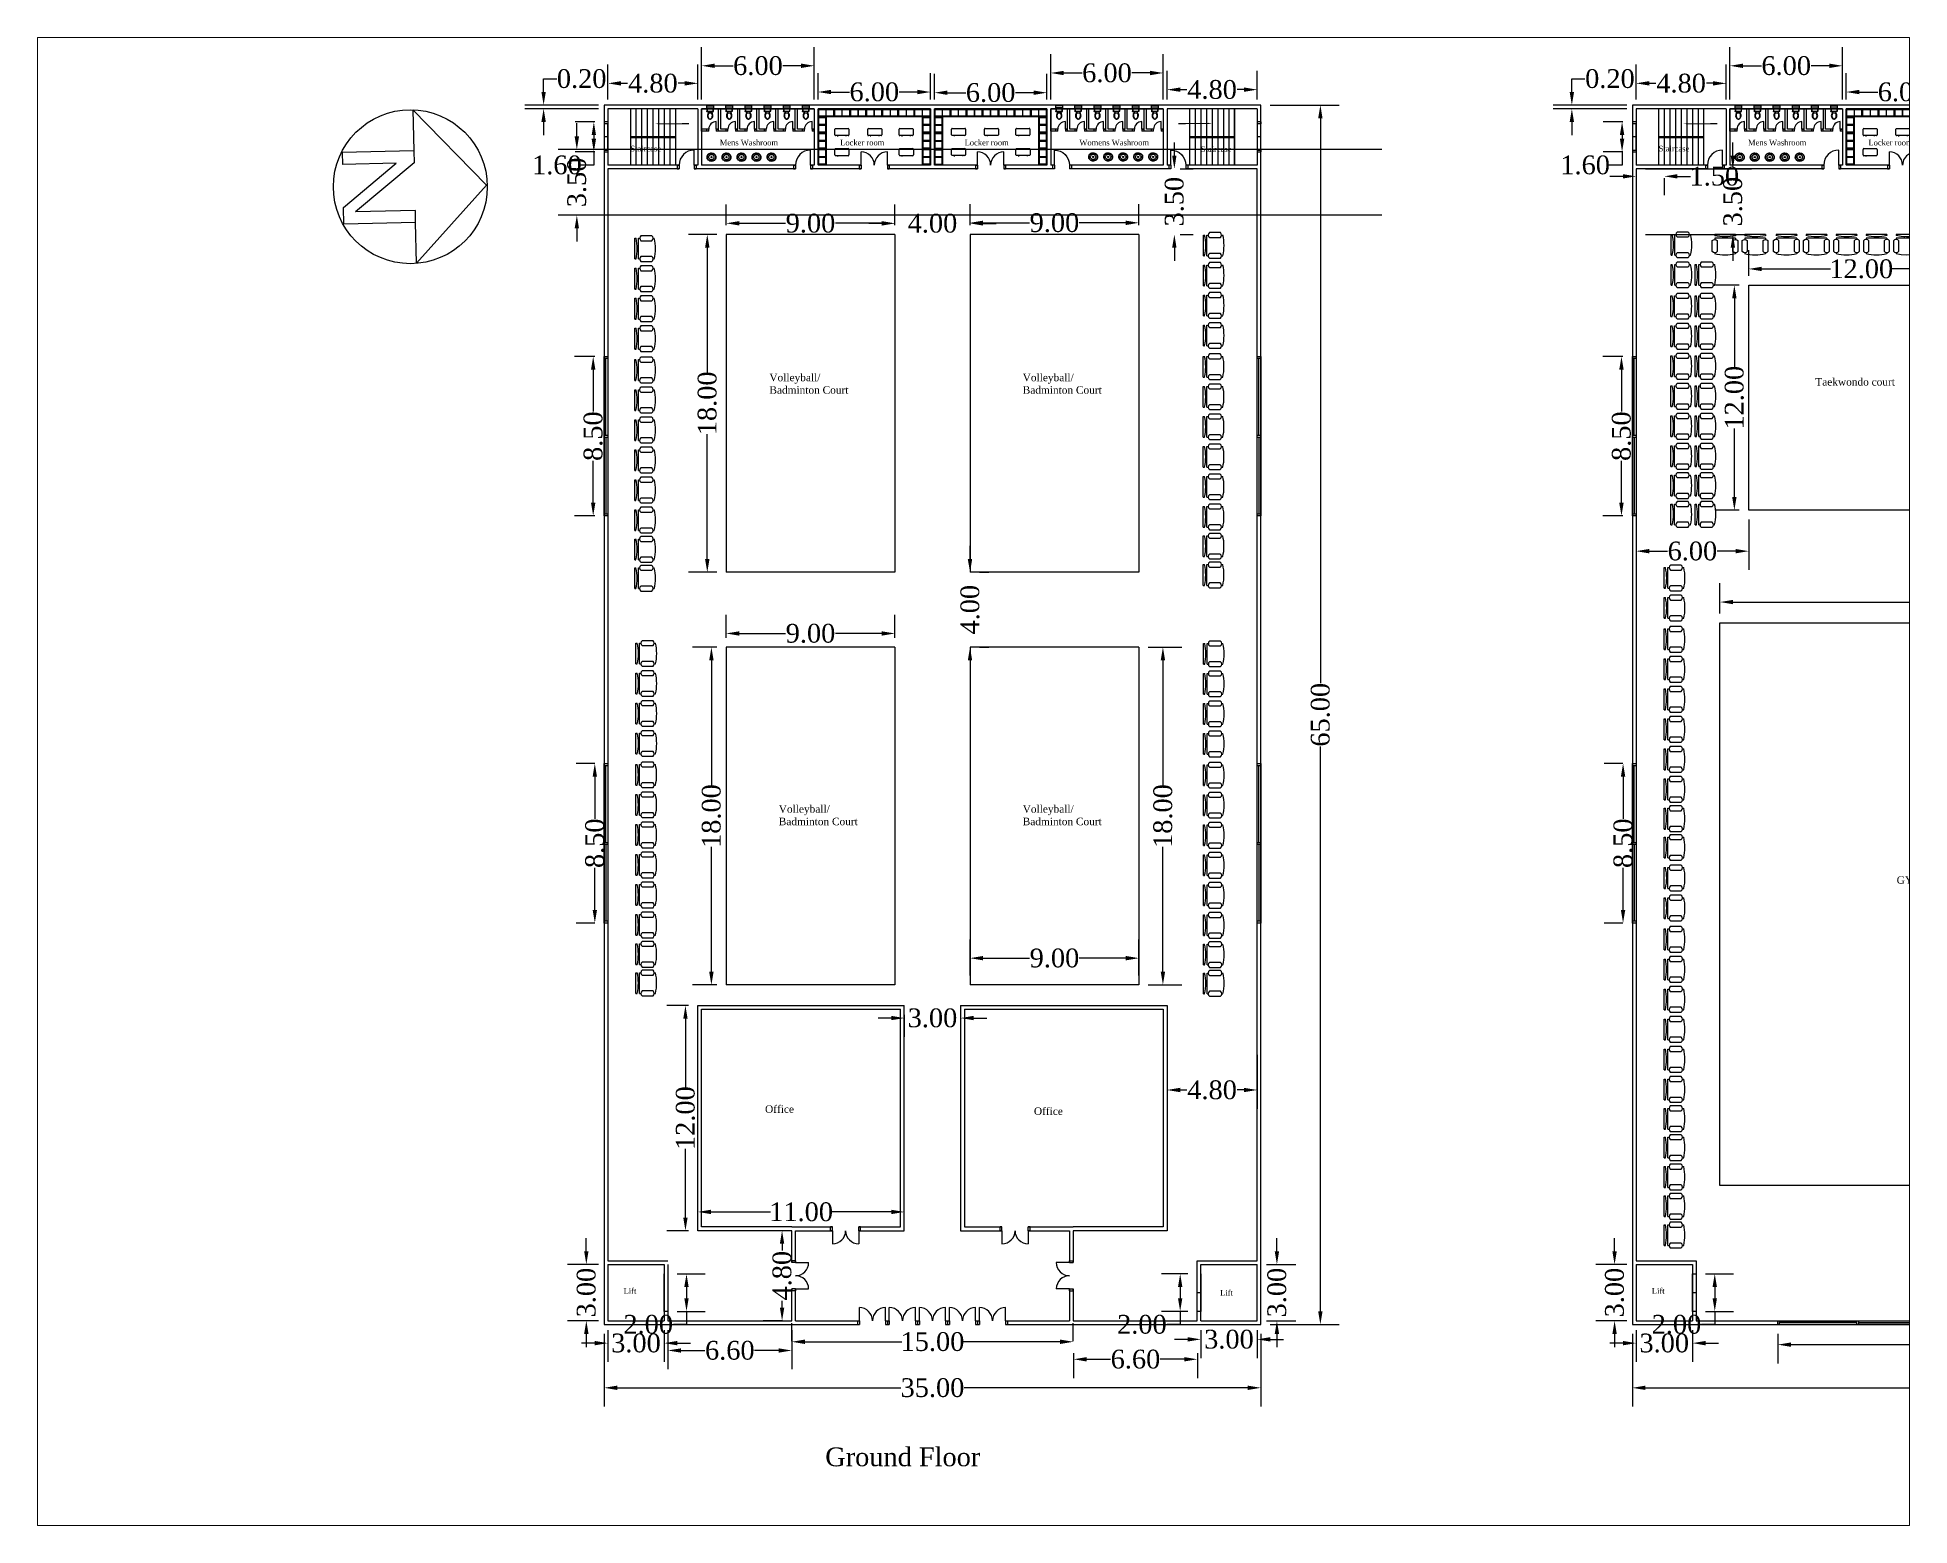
# Paper-space layout 'Layout2' of a CAD drawing. Header units: metres. Extents: x 1.05 to 9.74, y 0.29 to 7.2.
# The model-space entities are those that its viewports show. They can reach past a viewport. Long polylines and large blocks are cut down to what shows.
import ezdxf
from ezdxf import colors
from ezdxf.entities.mleader import LeaderData, LeaderLine
from ezdxf.math import Vec2, Vec3

# ---------------------------------------------------------------- set-up
doc = ezdxf.new("R2010")
doc.units = ezdxf.units.M
doc.header["$MEASUREMENT"] = 0
for name, color, linetype in [('courts', 90, 'Continuous'), ('dim', 50, 'Continuous'), ('dw', 160, 'Continuous'), ('obj', 213, 'Continuous'), ('txt', 130, 'Continuous')]:
    doc.layers.add(name, color=color, linetype=linetype)
doc.styles.get("Standard").update_dxf_attribs({"font": 'times.ttf', "height": 1})
doc.dimstyles.new('1-1m', dxfattribs={"dimtxt": 0.7, "dimasz": 0.7, "dimexe": 1, "dimexo": 0.5, "dimgap": 0.09, "dimtad": 0, "dimtoh": 1, "dimzin": 0, "dimdsep": 46, "dimtxsty": 'Standard', "dimcen": 0.09, "dimclrd": 2, "dimclrt": 2, "dimadec": 0, "dimazin": 0, "dimtfac": 1, "dimtofl": 0, "dimtmove": 0, "dimatfit": 3, "dimfxl": 1, "dimtolj": 1, "dimtzin": 0, "dimarcsym": 0})

psp = doc.layouts.new('Layout2')

msp = doc.modelspace()

# ---------------------------------------------------------------- texts
at = {"layer": 'dim', "insert": (68.121, 33.339), "char_height": 0.4, "attachment_point": 1}
msp.add_mtext_dynamic_manual_height_columns('\\pxt8;Volleyball/\\P\\ptz;Badminton Court', width=5.06334, gutter_width=1, heights=[1.244], dxfattribs=at)
at = {"layer": 'txt', "attachment_point": 1}
for s, width, heights, insert, char_height in [('Staircase', 5.06334, [1.244], (47.212, 45.488), 0.3), ('Mens Washroom', 5.06334, [1.244], (51.977, 45.807), 0.3), ('Locker room', 5.06334, [1.244], (58.394, 45.807), 0.3), ('Locker room', 5.06334, [1.244], (65.024, 45.807), 0.3), ('Womens Washroom', 5.06334, [1.244], (71.141, 45.807), 0.3), ('Staircase', 5.06334, [1.244], (77.612, 45.463), 0.3), ('Staircase', 5.06334, [1.244], (102.008, 45.488), 0.3), ('Mens Washroom', 5.06334, [1.244], (106.773, 45.807), 0.3), ('Locker room', 5.06334, [1.244], (113.19, 45.807), 0.3), ('\\pxt8;Volleyball/\\P\\ptz;Badminton Court', 5.06334, [1.244], (54.621, 33.339), 0.4), ('\\pxt8;Volleyball/\\P\\ptz;Badminton Court', 5.06334, [1.244], (68.121, 33.339), 0.4), ('Taekwondo court', 5.06334, [1.244], (110.357, 33.107), 0.4), ('\\pxt8;Volleyball/\\P\\ptz;Badminton Court', 5.06334, [1.244], (55.121, 10.339), 0.4), ('\\pxt8;Volleyball/\\P\\ptz;Badminton Court', 5.06334, [1.244], (68.121, 10.339), 0.4), ('GYM', 5.06334, [1.244], (114.695, 6.549), 0.4), ('Office', 5.06334, [1.244], (54.39, -5.659), 0.4), ('Office', 5.06334, [1.244], (68.719, -5.768), 0.4), ('Lift', 5.06334, [1.244], (46.851, -15.402), 0.3), ('Lift', 5.06334, [1.244], (78.644, -15.505), 0.3), ('Lift', 5.06334, [1.244], (101.647, -15.402), 0.3), ('Ground Floor', 8.20046, [1.287], (57.596, -23.895), 1)]:
    msp.add_mtext_dynamic_manual_height_columns(s, width=width, gutter_width=1, heights=heights, dxfattribs=dict(at, insert=insert, char_height=char_height))

# ---------------------------------------------------------------- blocks, each defined once
blk = doc.blocks.new('*D25')
at = {"layer": 'Defpoints', "color": 0, "transparency": 16777216}
for p in [(77.612, -17.14), (80.612, -17.14), (80.612, -18.132)]:
    blk.add_point(p, dxfattribs=at)
at = {"layer": 'dim', "color": 0, "lineweight": -2, "transparency": 16777216}
for p, q in [((77.612, -17.64), (77.612, -19.132)), ((80.612, -17.64), (80.612, -19.132))]:
    blk.add_line(p, q, dxfattribs=at)
at = {"layer": 'dim', "color": 2, "lineweight": -2, "transparency": 16777216}
for p, q in [((76.912, -18.132), (76.212, -18.132)), ((81.312, -18.132), (82.012, -18.132))]:
    blk.add_line(p, q, dxfattribs=at)
at = {"layer": 'dim', "color": 2, "transparency": 16777216}
for points in [[(76.912, -18.016), (76.912, -18.249), (77.612, -18.132)], [(81.312, -18.016), (81.312, -18.249), (80.612, -18.132)]]:
    blk.add_solid(points, dxfattribs=at)
at = {"layer": 'dim', "color": 2, "transparency": 16777216, "insert": (79.112, -18.132), "char_height": 1, "attachment_point": 5}
blk.add_mtext('\\A1;3.00', dxfattribs=at)
blk = doc.blocks.new('*D26')
at = {"layer": 'Defpoints', "color": 0, "transparency": 16777216}
for p in [(80.612, -14.14), (80.612, -17.14), (81.667, -17.14)]:
    blk.add_point(p, dxfattribs=at)
at = {"layer": 'dim', "color": 2, "lineweight": -2, "transparency": 16777216}
for p, q in [((81.667, -13.44), (81.667, -12.74)), ((81.667, -17.84), (81.667, -18.54))]:
    blk.add_line(p, q, dxfattribs=at)
at = {"layer": 'dim', "color": 0, "lineweight": -2, "transparency": 16777216}
for p, q in [((81.112, -14.14), (82.667, -14.14)), ((81.112, -17.14), (82.667, -17.14))]:
    blk.add_line(p, q, dxfattribs=at)
at = {"layer": 'dim', "color": 2, "transparency": 16777216}
for points in [[(81.55, -13.44), (81.783, -13.44), (81.667, -14.14)], [(81.55, -17.84), (81.783, -17.84), (81.667, -17.14)]]:
    blk.add_solid(points, dxfattribs=at)
at = {"layer": 'dim', "color": 2, "transparency": 16777216, "insert": (81.667, -15.64), "char_height": 1, "attachment_point": 5, "rotation": 90}
blk.add_mtext('\\A1;3.00', dxfattribs=at)
blk = doc.blocks.new('*D27')
at = {"layer": 'Defpoints', "color": 0, "transparency": 16777216}
for p in [(77.412, -14.64), (76.512, -16.64), (77.412, -16.64)]:
    blk.add_point(p, dxfattribs=at)
at = {"layer": 'dim', "color": 0, "lineweight": -2, "transparency": 16777216}
for p, q in [((76.912, -14.64), (75.512, -14.64)), ((76.912, -16.64), (75.512, -16.64))]:
    blk.add_line(p, q, dxfattribs=at)
at = {"layer": 'dim', "color": 2, "lineweight": -2, "transparency": 16777216}
for p, q in [((76.512, -15.34), (76.512, -15.94)), ((76.512, -16.64), (76.512, -17.34)), ((76.512, -17.34), (75.812, -17.34))]:
    blk.add_line(p, q, dxfattribs=at)
at = {"layer": 'dim', "color": 2, "transparency": 16777216}
for points in [[(76.395, -15.34), (76.629, -15.34), (76.512, -14.64)], [(76.395, -15.94), (76.629, -15.94), (76.512, -16.64)]]:
    blk.add_solid(points, dxfattribs=at)
at = {"layer": 'dim', "color": 2, "transparency": 16777216, "insert": (74.472, -17.34), "char_height": 1, "attachment_point": 5}
blk.add_mtext('\\A1;2.00', dxfattribs=at)
blk = doc.blocks.new('*D28')
at = {"layer": 'Defpoints', "color": 0, "transparency": 16777216}
for p in [(46.012, -14.14), (44.866, -17.14), (46.012, -17.14)]:
    blk.add_point(p, dxfattribs=at)
at = {"layer": 'dim', "color": 2, "lineweight": -2, "transparency": 16777216}
for p, q in [((44.866, -13.44), (44.866, -12.74)), ((44.866, -17.84), (44.866, -18.54))]:
    blk.add_line(p, q, dxfattribs=at)
at = {"layer": 'dim', "color": 0, "lineweight": -2, "transparency": 16777216}
for p, q in [((45.512, -14.14), (43.866, -14.14)), ((45.512, -17.14), (43.866, -17.14))]:
    blk.add_line(p, q, dxfattribs=at)
at = {"layer": 'dim', "color": 2, "transparency": 16777216}
for points in [[(44.749, -13.44), (44.983, -13.44), (44.866, -14.14)], [(44.749, -17.84), (44.983, -17.84), (44.866, -17.14)]]:
    blk.add_solid(points, dxfattribs=at)
at = {"layer": 'dim', "color": 2, "transparency": 16777216, "insert": (44.866, -15.64), "char_height": 1, "attachment_point": 5, "rotation": 90}
blk.add_mtext('\\A1;3.00', dxfattribs=at)
blk = doc.blocks.new('*D29')
at = {"layer": 'Defpoints', "color": 0, "transparency": 16777216}
for p in [(46.012, -17.14), (49.012, -17.14), (49.012, -18.334)]:
    blk.add_point(p, dxfattribs=at)
at = {"layer": 'dim', "color": 0, "lineweight": -2, "transparency": 16777216}
for p, q in [((46.012, -17.64), (46.012, -19.334)), ((49.012, -17.64), (49.012, -19.334))]:
    blk.add_line(p, q, dxfattribs=at)
at = {"layer": 'dim', "color": 2, "lineweight": -2, "transparency": 16777216}
for p, q in [((45.312, -18.334), (44.612, -18.334)), ((49.712, -18.334), (50.412, -18.334))]:
    blk.add_line(p, q, dxfattribs=at)
at = {"layer": 'dim', "color": 2, "transparency": 16777216}
for points in [[(45.312, -18.217), (45.312, -18.451), (46.012, -18.334)], [(49.712, -18.217), (49.712, -18.451), (49.012, -18.334)]]:
    blk.add_solid(points, dxfattribs=at)
at = {"layer": 'dim', "color": 2, "transparency": 16777216, "insert": (47.512, -18.334), "char_height": 1, "attachment_point": 5}
blk.add_mtext('\\A1;3.00', dxfattribs=at)
blk = doc.blocks.new('*D30')
at = {"color": 0, "lineweight": -2, "transparency": 16777216}
for p, q in [((49.712, -14.64), (51.204, -14.64)), ((49.712, -16.64), (51.204, -16.64))]:
    blk.add_line(p, q, dxfattribs=at)
at = {"color": 2, "lineweight": -2, "transparency": 16777216}
for p, q in [((50.204, -15.34), (50.204, -15.94)), ((50.204, -16.64), (50.204, -17.34)), ((50.204, -17.34), (49.504, -17.34))]:
    blk.add_line(p, q, dxfattribs=at)
at = {"color": 2, "transparency": 16777216}
for points in [[(50.087, -15.34), (50.32, -15.34), (50.204, -14.64)], [(50.087, -15.94), (50.32, -15.94), (50.204, -16.64)]]:
    blk.add_solid(points, dxfattribs=at)
at = {"layer": 'Defpoints', "color": 0, "transparency": 16777216}
for p in [(49.212, -14.64), (49.212, -16.64), (50.204, -16.64)]:
    blk.add_point(p, dxfattribs=at)
at = {"color": 2, "transparency": 16777216, "insert": (48.164, -17.34), "char_height": 1, "attachment_point": 5}
blk.add_mtext('\\A1;2.00', dxfattribs=at)
blk = doc.blocks.new('*D34')
at = {"layer": 'Defpoints', "color": 0, "transparency": 16777216}
for p in [(45.812, -17.34), (80.812, -17.34), (80.812, -20.715)]:
    blk.add_point(p, dxfattribs=at)
at = {"layer": 'dim', "color": 0, "lineweight": -2, "transparency": 16777216}
for p, q in [((45.812, -17.84), (45.812, -21.715)), ((80.812, -17.84), (80.812, -21.715))]:
    blk.add_line(p, q, dxfattribs=at)
at = {"layer": 'dim', "color": 2, "lineweight": -2, "transparency": 16777216}
for p, q in [((46.512, -20.715), (61.617, -20.715)), ((80.112, -20.715), (65.007, -20.715))]:
    blk.add_line(p, q, dxfattribs=at)
at = {"layer": 'dim', "color": 2, "transparency": 16777216}
for points in [[(46.512, -20.598), (46.512, -20.831), (45.812, -20.715)], [(80.112, -20.598), (80.112, -20.831), (80.812, -20.715)]]:
    blk.add_solid(points, dxfattribs=at)
at = {"layer": 'dim', "color": 2, "transparency": 16777216, "insert": (63.312, -20.715), "char_height": 1, "attachment_point": 5}
blk.add_mtext('\\A1;35.00', dxfattribs=at)
blk = doc.blocks.new('d1')
at = {"layer": 'dw'}
for p, q in [((0.9, 0.2), (0.9, 1)), ((0, 0.2), (0.1, 0.2)), ((0, 0.2), (0, 0)), ((0, 0), (0.1, 0)), ((0.1, 0.2), (0.1, 0)), ((0.9, 0.2), (1, 0.2)), ((0.9, 0.2), (0.9, 0)), ((0.9, 0), (1, 0)), ((1, 0.2), (1, 0))]:
    blk.add_line(p, q, dxfattribs=at)
blk.add_arc((0.9, 0.2), 0.8, 90, 180, dxfattribs=at)
blk = doc.blocks.new('dd1')
at = {"layer": 'dw'}
for p, q in [((0, 0.2), (0.1, 0.2)), ((0, 0.2), (0, 0)), ((0, 0), (0.1, 0)), ((0.1, 0.2), (0.1, 0.9)), ((0.1, 0.2), (0.1, 0)), ((1.5, 0.2), (1.5, 0.9)), ((1.5, 0.2), (1.6, 0.2)), ((1.5, 0.2), (1.5, 0)), ((1.5, 0), (1.6, 0)), ((1.6, 0.2), (1.6, 0))]:
    blk.add_line(p, q, dxfattribs=at)
for centre, start, end in [((0.1, 0.2), 0, 90), ((1.5, 0.2), 90, 180)]:
    blk.add_arc(centre, 0.7, start, end, dxfattribs=at)
blk = doc.blocks.new('Toilet - top')
for p, q in [((-10, -8.5), (-8, -8.5)), ((-10, -9.5), (-10, -8.5)), ((-7, -9.5), (-10, -9.5)), ((-8, -8.5), (-8, -8)), ((-7, -8), (-7, -9.5)), ((-4, -8), (-6, -14)), ((4, -14), (-4, -14)), ((4, -8), (6, -14)), ((9.5, -6), (9.5, -2))]:
    blk.add_line(p, q)
blk.add_lwpolyline([(10.5, -8), (10.5, 0), (-10.5, 0), (-10.5, -8)], close=True)
for points in [[(-9.5, -2), (-9.5, -6)], [(8.5, -1), (-8.5, -1)], [(-8.5, -7), (8.5, -7)]]:
    blk.add_lwpolyline(points)
for centre, radius, start, end in [((-8.6, -1.9), 0.884, 81.8699, 188.1301), ((-8.6, -6.1), 0.884, 171.8699, 278.1301), ((3.5, -21.6), 12.2, 141.46911, 247.97143), ((4.2, -21.8), 11.3, 136.36773, 238.94682), ((0, -27.9), 4, 245.73182, 294.26817), ((0, -29), 4, 254.86053, 285.13947), ((-3.5, -21.6), 12.2, 292.02843, 38.53071), ((-4.2, -21.8), 11.3, 301.05301, 43.63209), ((8.6, -1.9), 0.884, 351.8699, 98.1301), ((8.6, -6.1), 0.884, 261.8699, 8.1301)]:
    blk.add_arc(centre, radius, start, end)
blk = doc.blocks.new('Sink - Oval top')
for p, q in [((-1, 0), (1, 0)), ((0, 1), (0, -1))]:
    blk.add_line(p, q)
at = {"linetype": 'Continuous'}
for points in [[(-12.2, 0.4, 0.117634), (-11.5, -3.4, 0.104469), (-8.9, -6.8, 0.090016), (-5.1, -9.1, 0.08192), (-0.3, -10, 0.08192), (4.5, -9.4, 0.090016), (8.4, -7.4, 0.104469), (11.2, -4.1, 0.117634), (12.2, -0.4, 0.117634), (11.5, 3.4, 0.104469), (8.9, 6.8, 0.090016), (5.1, 9.1, 0.08192), (0.3, 10, 0.08192), (-4.5, 9.4, 0.090016), (-8.4, 7.4, 0.104469), (-11.2, 4.1, 0.117634)], [(-11.3, 0.2, 0.118622), (-10.5, -3.3, 0.104678), (-8.1, -6.4, 0.089562), (-4.5, -8.4, 0.081185), (-0.1, -9.2, 0.081185), (4.3, -8.5, 0.089562), (7.9, -6.6, 0.104678), (10.4, -3.5, 0.118622), (11.3, -0.2, 0.118622), (10.5, 3.3, 0.104678), (8.1, 6.4, 0.089562), (4.5, 8.4, 0.081185), (0.1, 9.2, 0.081185), (-4.3, 8.5, 0.089562), (-7.9, 6.6, 0.104678), (-10.4, 3.5, 0.118622)], [(-7.4, 0.1, 0.118283), (-6.9, -2.2, 0.104607), (-5.3, -4.2, 0.089718), (-3, -5.5, 0.081436), (-0.1, -6, 0.081436), (2.8, -5.6, 0.089718), (5.2, -4.3, 0.104607), (6.9, -2.3, 0.118283), (7.4, -0.1, 0.118283), (6.9, 2.2, 0.104607), (5.3, 4.2, 0.089718), (3, 5.5, 0.081436), (0.1, 6, 0.081436), (-2.8, 5.6, 0.089718), (-5.2, 4.3, 0.104607), (-6.9, 2.3, 0.118283)]]:
    blk.add_lwpolyline(points, format="xyb", close=True, dxfattribs=at)
for radius in [1.5, 1]:
    blk.add_circle((0, 0), radius)
blk = doc.blocks.new('Wall Cabinet - 18 x 36 in front')
for p, q in [((17.5, -1.5), (17.5, -16.5)), ((18.5, -16.5), (18.5, -1.5))]:
    blk.add_line(p, q)
blk.add_lwpolyline([(0, -18), (0, 0), (36, 0), (36, -18)], close=True)
for points in [[(17.5, -16.5), (1.5, -16.5), (1.5, -1.5), (17.5, -1.5)], [(18.5, -1.5), (34.5, -1.5), (34.5, -16.5), (18.5, -16.5)]]:
    blk.add_lwpolyline(points)
blk = doc.blocks.new('Desk - 30 x 60 in.')
at = {"linetype": 'Continuous'}
for p, q in [((-26.999995, 0), (26.999995, 0)), ((-29.999995, -27), (-29.999995, -3)), ((26.999995, -30), (-26.999995, -30)), ((-20.000005, -30), (-20.000005, -31)), ((-20.000005, -31), (-16.000005, -31)), ((-16.000005, -31), (-16.000005, -30)), ((15.999995, -31), (15.999995, -30)), ((19.999995, -31), (15.999995, -31)), ((19.999995, -30), (19.999995, -31)), ((29.999995, -3), (29.999995, -27))]:
    blk.add_line(p, q, dxfattribs=at)
for centre, start, end in [((-26.499995, -3.5), 98.1301, 171.8698999999), ((26.499995, -3.5), 8.130102, 81.8698999999), ((-26.499995, -26.5), 188.1301000001, 261.8699), ((26.499995, -26.5), 278.1301000001, 351.8698999999)]:
    blk.add_arc(centre, 3.535534, start, end, dxfattribs=at)
blk = doc.blocks.new('Chair - Desk')
at = {"linetype": 'Continuous'}
for p, q in [((-8.5, 0), (-8.5, -1)), ((-8.5, 0), (8.5, 0)), ((8.5, 0), (8.5, -1)), ((-10.5, -5), (-10.5, -14)), ((-8.5, -3), (-8.5, -4)), ((-8.5, -3), (8.5, -3)), ((-8.5, -15), (-8.5, -16)), ((-6.5, -14), (-6.5, -5)), ((-2, -3), (-2, -1.9355)), ((2, -1.9576), (2, -3)), ((6.5, -5), (6.5, -14)), ((8.5, -3), (8.5, -4)), ((8.5, -15), (8.5, -16)), ((10.5, -14), (10.5, -5))]:
    blk.add_line(p, q, dxfattribs=at)
for centre, radius, start, end in [((-8.5, -6.5), 2.5, 36.8699, 143.1301), ((-8.5, -12.5), 2.5, 216.8699, 323.1301), ((0, 34.625), 36.625, 256.5803, 283.4197), ((8.5, -6.5), 2.5, 36.8699, 143.1301), ((8.5, -12.5), 2.5, 216.8699, 323.1301), ((0, 19.625), 36.625, 256.5803, 283.4197)]:
    blk.add_arc(centre, radius, start, end, dxfattribs=at)
blk = doc.blocks.new('w1')
at = {"layer": 'dw'}
for p, q in [((-0.2, 0), (0, 0)), ((-0.2, -8.5), (-0.2, 0)), ((0, 0), (0, -8.5)), ((-0.2, -0.1), (0, -0.1)), ((-0.1, -4.2), (-0.1, -0.1)), ((-0.2, -4.2), (0, -4.2)), ((-0.2, -4.3), (0, -4.3)), ((-0.1, -4.3), (-0.1, -8.4)), ((0, -8.4), (-0.2, -8.4)), ((0, -8.5), (-0.2, -8.5))]:
    blk.add_line(p, q, dxfattribs=at)
blk = doc.blocks.new('*D38')
at = {"layer": 'Defpoints', "color": 0, "transparency": 16777216}
for p in [(50.812, 48.817), (46.012, 47.46), (50.812, 47.46)]:
    blk.add_point(p, dxfattribs=at)
at = {"layer": 'dim', "color": 0, "lineweight": -2, "transparency": 16777216}
for p, q in [((46.012, 47.96), (46.012, 49.817)), ((50.812, 47.96), (50.812, 49.817))]:
    blk.add_line(p, q, dxfattribs=at)
at = {"layer": 'dim', "color": 2, "lineweight": -2, "transparency": 16777216}
for p, q in [((46.712, 48.817), (47.068, 48.817)), ((50.112, 48.817), (49.756, 48.817))]:
    blk.add_line(p, q, dxfattribs=at)
at = {"layer": 'dim', "color": 2, "transparency": 16777216}
for points in [[(46.712, 48.933), (46.712, 48.7), (46.012, 48.817)], [(50.112, 48.933), (50.112, 48.7), (50.812, 48.817)]]:
    blk.add_solid(points, dxfattribs=at)
at = {"layer": 'dim', "color": 2, "transparency": 16777216, "insert": (48.412, 48.817), "char_height": 1, "attachment_point": 5}
blk.add_mtext('\\A1;4.80', dxfattribs=at)
blk = doc.blocks.new('*D39')
at = {"layer": 'Defpoints', "color": 0, "transparency": 16777216}
for p in [(57.012, 49.752), (51.012, 47.46), (57.012, 47.46)]:
    blk.add_point(p, dxfattribs=at)
at = {"layer": 'dim', "color": 0, "lineweight": -2, "transparency": 16777216}
for p, q in [((51.012, 47.96), (51.012, 50.752)), ((57.012, 47.96), (57.012, 50.752))]:
    blk.add_line(p, q, dxfattribs=at)
at = {"layer": 'dim', "color": 2, "lineweight": -2, "transparency": 16777216}
for p, q in [((51.712, 49.752), (52.688, 49.752)), ((56.312, 49.752), (55.336, 49.752))]:
    blk.add_line(p, q, dxfattribs=at)
at = {"layer": 'dim', "color": 2, "transparency": 16777216}
for points in [[(51.712, 49.869), (51.712, 49.635), (51.012, 49.752)], [(56.312, 49.869), (56.312, 49.635), (57.012, 49.752)]]:
    blk.add_solid(points, dxfattribs=at)
at = {"layer": 'dim', "color": 2, "transparency": 16777216, "insert": (54.012, 49.752), "char_height": 1, "attachment_point": 5}
blk.add_mtext('\\A1;6.00', dxfattribs=at)
blk = doc.blocks.new('*D40')
at = {"layer": 'Defpoints', "color": 0, "transparency": 16777216}
for p in [(57.212, 48.354), (57.212, 47.46), (63.212, 47.46)]:
    blk.add_point(p, dxfattribs=at)
at = {"layer": 'dim', "color": 0, "lineweight": -2, "transparency": 16777216}
for p, q in [((57.212, 47.96), (57.212, 49.354)), ((63.212, 47.96), (63.212, 49.354))]:
    blk.add_line(p, q, dxfattribs=at)
at = {"layer": 'dim', "color": 2, "lineweight": -2, "transparency": 16777216}
for p, q in [((57.912, 48.354), (58.888, 48.354)), ((62.512, 48.354), (61.536, 48.354))]:
    blk.add_line(p, q, dxfattribs=at)
at = {"layer": 'dim', "color": 2, "transparency": 16777216}
for points in [[(57.912, 48.471), (57.912, 48.237), (57.212, 48.354)], [(62.512, 48.471), (62.512, 48.237), (63.212, 48.354)]]:
    blk.add_solid(points, dxfattribs=at)
at = {"layer": 'dim', "color": 2, "transparency": 16777216, "insert": (60.212, 48.354), "char_height": 1, "attachment_point": 5}
blk.add_mtext('\\A1;6.00', dxfattribs=at)
blk = doc.blocks.new('*D41')
at = {"layer": 'Defpoints', "color": 0, "transparency": 16777216}
for p in [(69.412, 48.318), (63.412, 47.46), (69.412, 47.46)]:
    blk.add_point(p, dxfattribs=at)
at = {"layer": 'dim', "color": 0, "lineweight": -2, "transparency": 16777216}
for p, q in [((63.412, 47.96), (63.412, 49.318)), ((69.412, 47.96), (69.412, 49.318))]:
    blk.add_line(p, q, dxfattribs=at)
at = {"layer": 'dim', "color": 2, "lineweight": -2, "transparency": 16777216}
for p, q in [((64.112, 48.318), (65.088, 48.318)), ((68.712, 48.318), (67.736, 48.318))]:
    blk.add_line(p, q, dxfattribs=at)
at = {"layer": 'dim', "color": 2, "transparency": 16777216}
for points in [[(64.112, 48.434), (64.112, 48.201), (63.412, 48.318)], [(68.712, 48.434), (68.712, 48.201), (69.412, 48.318)]]:
    blk.add_solid(points, dxfattribs=at)
at = {"layer": 'dim', "color": 2, "transparency": 16777216, "insert": (66.412, 48.318), "char_height": 1, "attachment_point": 5}
blk.add_mtext('\\A1;6.00', dxfattribs=at)
blk = doc.blocks.new('*D42')
at = {"layer": 'Defpoints', "color": 0, "transparency": 16777216}
for p in [(75.612, 49.369), (69.612, 47.46), (75.612, 47.46)]:
    blk.add_point(p, dxfattribs=at)
at = {"layer": 'dim', "color": 0, "lineweight": -2, "transparency": 16777216}
for p, q in [((69.612, 47.96), (69.612, 50.369)), ((75.612, 47.96), (75.612, 50.369))]:
    blk.add_line(p, q, dxfattribs=at)
at = {"layer": 'dim', "color": 2, "lineweight": -2, "transparency": 16777216}
for p, q in [((70.312, 49.369), (71.288, 49.369)), ((74.912, 49.369), (73.936, 49.369))]:
    blk.add_line(p, q, dxfattribs=at)
at = {"layer": 'dim', "color": 2, "transparency": 16777216}
for points in [[(70.312, 49.486), (70.312, 49.252), (69.612, 49.369)], [(74.912, 49.486), (74.912, 49.252), (75.612, 49.369)]]:
    blk.add_solid(points, dxfattribs=at)
at = {"layer": 'dim', "color": 2, "transparency": 16777216, "insert": (72.612, 49.369), "char_height": 1, "attachment_point": 5}
blk.add_mtext('\\A1;6.00', dxfattribs=at)
blk = doc.blocks.new('*D43')
at = {"layer": 'Defpoints', "color": 0, "transparency": 16777216}
for p in [(80.612, 48.48), (75.812, 47.46), (80.612, 47.46)]:
    blk.add_point(p, dxfattribs=at)
at = {"layer": 'dim', "color": 0, "lineweight": -2, "transparency": 16777216}
for p, q in [((75.812, 47.96), (75.812, 49.48)), ((80.612, 47.96), (80.612, 49.48))]:
    blk.add_line(p, q, dxfattribs=at)
at = {"layer": 'dim', "color": 2, "lineweight": -2, "transparency": 16777216}
for p, q in [((76.512, 48.48), (76.868, 48.48)), ((79.912, 48.48), (79.556, 48.48))]:
    blk.add_line(p, q, dxfattribs=at)
at = {"layer": 'dim', "color": 2, "transparency": 16777216}
for points in [[(76.512, 48.597), (76.512, 48.364), (75.812, 48.48)], [(79.912, 48.597), (79.912, 48.364), (80.612, 48.48)]]:
    blk.add_solid(points, dxfattribs=at)
at = {"layer": 'dim', "color": 2, "transparency": 16777216, "insert": (78.212, 48.48), "char_height": 1, "attachment_point": 5}
blk.add_mtext('\\A1;4.80', dxfattribs=at)
blk = doc.blocks.new('*D44')
at = {"layer": 'Defpoints', "color": 0, "transparency": 16777216}
for p in [(61.312, 41.356), (52.312, 40.76), (61.312, 40.76)]:
    blk.add_point(p, dxfattribs=at)
at = {"layer": 'dim', "color": 0, "lineweight": -2, "transparency": 16777216}
for p, q in [((52.312, 41.26), (52.312, 42.356)), ((61.312, 41.26), (61.312, 42.356))]:
    blk.add_line(p, q, dxfattribs=at)
at = {"layer": 'dim', "color": 2, "lineweight": -2, "transparency": 16777216}
for p, q in [((53.012, 41.356), (55.485, 41.356)), ((60.612, 41.356), (58.138, 41.356))]:
    blk.add_line(p, q, dxfattribs=at)
at = {"layer": 'dim', "color": 2, "transparency": 16777216}
for points in [[(53.012, 41.473), (53.012, 41.24), (52.312, 41.356)], [(60.612, 41.473), (60.612, 41.24), (61.312, 41.356)]]:
    blk.add_solid(points, dxfattribs=at)
at = {"layer": 'dim', "color": 2, "transparency": 16777216, "insert": (56.812, 41.356), "char_height": 1, "attachment_point": 5}
blk.add_mtext('\\A1;9.00', dxfattribs=at)
blk = doc.blocks.new('*D45')
at = {"layer": 'Defpoints', "color": 0, "transparency": 16777216}
for p in [(65.312, 41.352), (61.312, 40.76), (65.312, 40.76)]:
    blk.add_point(p, dxfattribs=at)
at = {"layer": 'dim', "color": 0, "lineweight": -2, "transparency": 16777216}
for p, q in [((61.312, 41.26), (61.312, 42.352)), ((65.312, 41.26), (65.312, 42.352))]:
    blk.add_line(p, q, dxfattribs=at)
at = {"layer": 'dim', "color": 2, "lineweight": -2, "transparency": 16777216}
for p, q in [((60.612, 41.352), (59.912, 41.352)), ((66.012, 41.352), (66.712, 41.352))]:
    blk.add_line(p, q, dxfattribs=at)
at = {"layer": 'dim', "color": 2, "transparency": 16777216}
for points in [[(60.612, 41.468), (60.612, 41.235), (61.312, 41.352)], [(66.012, 41.468), (66.012, 41.235), (65.312, 41.352)]]:
    blk.add_solid(points, dxfattribs=at)
at = {"layer": 'dim', "color": 2, "transparency": 16777216, "insert": (63.312, 41.352), "char_height": 1, "attachment_point": 5}
blk.add_mtext('\\A1;4.00', dxfattribs=at)
blk = doc.blocks.new('*D46')
at = {"layer": 'Defpoints', "color": 0, "transparency": 16777216}
for p in [(74.312, 41.382), (65.312, 40.76), (74.312, 40.76)]:
    blk.add_point(p, dxfattribs=at)
at = {"layer": 'dim', "color": 0, "lineweight": -2, "transparency": 16777216}
for p, q in [((65.312, 41.26), (65.312, 42.382)), ((74.312, 41.26), (74.312, 42.382))]:
    blk.add_line(p, q, dxfattribs=at)
at = {"layer": 'dim', "color": 2, "lineweight": -2, "transparency": 16777216}
for p, q in [((66.012, 41.382), (68.485, 41.382)), ((73.612, 41.382), (71.138, 41.382))]:
    blk.add_line(p, q, dxfattribs=at)
at = {"layer": 'dim', "color": 2, "transparency": 16777216}
for points in [[(66.012, 41.499), (66.012, 41.265), (65.312, 41.382)], [(73.612, 41.499), (73.612, 41.265), (74.312, 41.382)]]:
    blk.add_solid(points, dxfattribs=at)
at = {"layer": 'dim', "color": 2, "transparency": 16777216, "insert": (69.812, 41.382), "char_height": 1, "attachment_point": 5}
blk.add_mtext('\\A1;9.00', dxfattribs=at)
blk = doc.blocks.new('*D47')
at = {"layer": 'Defpoints', "color": 0, "transparency": 16777216}
for p in [(52.312, 40.76), (51.311, 22.76), (52.312, 22.76)]:
    blk.add_point(p, dxfattribs=at)
at = {"layer": 'dim', "color": 0, "lineweight": -2, "transparency": 16777216}
for p, q in [((51.812, 40.76), (50.311, 40.76)), ((51.812, 22.76), (50.311, 22.76))]:
    blk.add_line(p, q, dxfattribs=at)
at = {"layer": 'dim', "color": 2, "lineweight": -2, "transparency": 16777216}
for p, q in [((51.311, 40.06), (51.311, 33.398)), ((51.311, 23.46), (51.311, 30.122))]:
    blk.add_line(p, q, dxfattribs=at)
at = {"layer": 'dim', "color": 2, "transparency": 16777216}
for points in [[(51.194, 40.06), (51.428, 40.06), (51.311, 40.76)], [(51.194, 23.46), (51.428, 23.46), (51.311, 22.76)]]:
    blk.add_solid(points, dxfattribs=at)
at = {"layer": 'dim', "color": 2, "transparency": 16777216, "insert": (51.311, 31.76), "char_height": 1, "attachment_point": 5, "rotation": 90}
blk.add_mtext('\\A1;18.00', dxfattribs=at)
blk = doc.blocks.new('*D48')
at = {"layer": 'Defpoints', "color": 0, "transparency": 16777216}
for p in [(52.312, 18.76), (51.531, 0.76), (52.312, 0.76)]:
    blk.add_point(p, dxfattribs=at)
at = {"layer": 'dim', "color": 0, "lineweight": -2, "transparency": 16777216}
for p, q in [((51.812, 18.76), (50.531, 18.76)), ((51.812, 0.76), (50.531, 0.76))]:
    blk.add_line(p, q, dxfattribs=at)
at = {"layer": 'dim', "color": 2, "lineweight": -2, "transparency": 16777216}
for p, q in [((51.531, 18.06), (51.531, 11.398)), ((51.531, 1.46), (51.531, 8.122))]:
    blk.add_line(p, q, dxfattribs=at)
at = {"layer": 'dim', "color": 2, "transparency": 16777216}
for points in [[(51.414, 18.06), (51.648, 18.06), (51.531, 18.76)], [(51.414, 1.46), (51.648, 1.46), (51.531, 0.76)]]:
    blk.add_solid(points, dxfattribs=at)
at = {"layer": 'dim', "color": 2, "transparency": 16777216, "insert": (51.531, 9.76), "char_height": 1, "attachment_point": 5, "rotation": 90}
blk.add_mtext('\\A1;18.00', dxfattribs=at)
blk = doc.blocks.new('*D49')
at = {"layer": 'Defpoints', "color": 0, "transparency": 16777216}
for p in [(61.312, 19.494), (52.312, 18.76), (61.312, 18.76)]:
    blk.add_point(p, dxfattribs=at)
at = {"layer": 'dim', "color": 0, "lineweight": -2, "transparency": 16777216}
for p, q in [((52.312, 19.26), (52.312, 20.494)), ((61.312, 19.26), (61.312, 20.494))]:
    blk.add_line(p, q, dxfattribs=at)
at = {"layer": 'dim', "color": 2, "lineweight": -2, "transparency": 16777216}
for p, q in [((53.012, 19.494), (55.485, 19.494)), ((60.612, 19.494), (58.138, 19.494))]:
    blk.add_line(p, q, dxfattribs=at)
at = {"layer": 'dim', "color": 2, "transparency": 16777216}
for points in [[(53.012, 19.61), (53.012, 19.377), (52.312, 19.494)], [(60.612, 19.61), (60.612, 19.377), (61.312, 19.494)]]:
    blk.add_solid(points, dxfattribs=at)
at = {"layer": 'dim', "color": 2, "transparency": 16777216, "insert": (56.812, 19.494), "char_height": 1, "attachment_point": 5}
blk.add_mtext('\\A1;9.00', dxfattribs=at)
blk = doc.blocks.new('*D61')
at = {"layer": 'Defpoints', "color": 0, "transparency": 16777216}
for p in [(65.312, 22.76), (65.312, 18.76), (65.312, 18.76)]:
    blk.add_point(p, dxfattribs=at)
at = {"layer": 'dim', "color": 2, "lineweight": -2, "transparency": 16777216}
for p, q in [((65.312, 23.46), (65.312, 24.16)), ((65.312, 18.06), (65.312, 17.36))]:
    blk.add_line(p, q, dxfattribs=at)
at = {"layer": 'dim', "color": 0, "lineweight": -2, "transparency": 16777216}
for p, q in [((65.812, 22.76), (66.312, 22.76)), ((65.812, 18.76), (66.312, 18.76))]:
    blk.add_line(p, q, dxfattribs=at)
at = {"layer": 'dim', "color": 2, "transparency": 16777216}
for points in [[(65.195, 23.46), (65.428, 23.46), (65.312, 22.76)], [(65.195, 18.06), (65.428, 18.06), (65.312, 18.76)]]:
    blk.add_solid(points, dxfattribs=at)
at = {"layer": 'dim', "color": 2, "transparency": 16777216, "insert": (65.312, 20.76), "char_height": 1, "attachment_point": 5, "rotation": 90}
blk.add_mtext('\\A1;4.00', dxfattribs=at)
blk = doc.blocks.new('*D53')
at = {"layer": 'Defpoints', "color": 0, "transparency": 16777216}
for p in [(74.312, 2.186), (65.312, 0.76), (74.312, 0.76)]:
    blk.add_point(p, dxfattribs=at)
at = {"layer": 'dim', "color": 0, "lineweight": -2, "transparency": 16777216}
for p, q in [((65.312, 1.26), (65.312, 3.186)), ((74.312, 1.26), (74.312, 3.186))]:
    blk.add_line(p, q, dxfattribs=at)
at = {"layer": 'dim', "color": 2, "lineweight": -2, "transparency": 16777216}
for p, q in [((66.012, 2.186), (68.485, 2.186)), ((73.612, 2.186), (71.138, 2.186))]:
    blk.add_line(p, q, dxfattribs=at)
at = {"layer": 'dim', "color": 2, "transparency": 16777216}
for points in [[(66.012, 2.303), (66.012, 2.07), (65.312, 2.186)], [(73.612, 2.303), (73.612, 2.07), (74.312, 2.186)]]:
    blk.add_solid(points, dxfattribs=at)
at = {"layer": 'dim', "color": 2, "transparency": 16777216, "insert": (69.812, 2.186), "char_height": 1, "attachment_point": 5}
blk.add_mtext('\\A1;9.00', dxfattribs=at)
blk = doc.blocks.new('*D54')
at = {"layer": 'Defpoints', "color": 0, "transparency": 16777216}
for p in [(74.312, 18.76), (74.312, 0.76), (75.592, 0.76)]:
    blk.add_point(p, dxfattribs=at)
at = {"layer": 'dim', "color": 0, "lineweight": -2, "transparency": 16777216}
for p, q in [((74.812, 18.76), (76.592, 18.76)), ((74.812, 0.76), (76.592, 0.76))]:
    blk.add_line(p, q, dxfattribs=at)
at = {"layer": 'dim', "color": 2, "lineweight": -2, "transparency": 16777216}
for p, q in [((75.592, 18.06), (75.592, 11.398)), ((75.592, 1.46), (75.592, 8.122))]:
    blk.add_line(p, q, dxfattribs=at)
at = {"layer": 'dim', "color": 2, "transparency": 16777216}
for points in [[(75.475, 18.06), (75.709, 18.06), (75.592, 18.76)], [(75.475, 1.46), (75.709, 1.46), (75.592, 0.76)]]:
    blk.add_solid(points, dxfattribs=at)
at = {"layer": 'dim', "color": 2, "transparency": 16777216, "insert": (75.592, 9.76), "char_height": 1, "attachment_point": 5, "rotation": 90}
blk.add_mtext('\\A1;18.00', dxfattribs=at)
blk = doc.blocks.new('*D55')
at = {"layer": 'Defpoints', "color": 0, "transparency": 16777216}
for p in [(76.012, 44.26), (76.012, 40.76), (76.201, 40.76)]:
    blk.add_point(p, dxfattribs=at)
at = {"layer": 'dim', "color": 2, "lineweight": -2, "transparency": 16777216}
for p, q in [((76.201, 44.96), (76.201, 45.66)), ((76.201, 40.06), (76.201, 39.36))]:
    blk.add_line(p, q, dxfattribs=at)
at = {"layer": 'dim', "color": 0, "lineweight": -2, "transparency": 16777216}
for p, q in [((76.512, 44.26), (77.201, 44.26)), ((76.512, 40.76), (77.201, 40.76))]:
    blk.add_line(p, q, dxfattribs=at)
at = {"layer": 'dim', "color": 2, "transparency": 16777216}
for points in [[(76.084, 44.96), (76.317, 44.96), (76.201, 44.26)], [(76.084, 40.06), (76.317, 40.06), (76.201, 40.76)]]:
    blk.add_solid(points, dxfattribs=at)
at = {"layer": 'dim', "color": 2, "transparency": 16777216, "insert": (76.201, 42.51), "char_height": 1, "attachment_point": 5, "rotation": 90}
blk.add_mtext('\\A1;3.50', dxfattribs=at)
blk = doc.blocks.new('*D56')
at = {"layer": 'Defpoints', "color": 0, "transparency": 16777216}
for p in [(45.812, 34.26), (45.232, 25.76), (45.812, 25.76)]:
    blk.add_point(p, dxfattribs=at)
at = {"layer": 'dim', "color": 0, "lineweight": -2, "transparency": 16777216}
for p, q in [((45.312, 34.26), (44.232, 34.26)), ((45.312, 25.76), (44.232, 25.76))]:
    blk.add_line(p, q, dxfattribs=at)
at = {"layer": 'dim', "color": 2, "lineweight": -2, "transparency": 16777216}
for p, q in [((45.232, 33.56), (45.232, 31.321)), ((45.232, 26.46), (45.232, 28.699))]:
    blk.add_line(p, q, dxfattribs=at)
at = {"layer": 'dim', "color": 2, "transparency": 16777216}
for points in [[(45.116, 33.56), (45.349, 33.56), (45.232, 34.26)], [(45.116, 26.46), (45.349, 26.46), (45.232, 25.76)]]:
    blk.add_solid(points, dxfattribs=at)
at = {"layer": 'dim', "color": 2, "transparency": 16777216, "insert": (45.232, 30.01), "char_height": 1, "attachment_point": 5, "rotation": 90}
blk.add_mtext('\\A1;8.50', dxfattribs=at)
blk = doc.blocks.new('*D57')
at = {"layer": 'Defpoints', "color": 0, "transparency": 16777216}
for p in [(45.812, 12.56), (45.318, 4.06), (45.812, 4.06)]:
    blk.add_point(p, dxfattribs=at)
at = {"layer": 'dim', "color": 0, "lineweight": -2, "transparency": 16777216}
for p, q in [((45.312, 12.56), (44.318, 12.56)), ((45.312, 4.06), (44.318, 4.06))]:
    blk.add_line(p, q, dxfattribs=at)
at = {"layer": 'dim', "color": 2, "lineweight": -2, "transparency": 16777216}
for p, q in [((45.318, 11.86), (45.318, 9.621)), ((45.318, 4.76), (45.318, 6.999))]:
    blk.add_line(p, q, dxfattribs=at)
at = {"layer": 'dim', "color": 2, "transparency": 16777216}
for points in [[(45.202, 11.86), (45.435, 11.86), (45.318, 12.56)], [(45.202, 4.76), (45.435, 4.76), (45.318, 4.06)]]:
    blk.add_solid(points, dxfattribs=at)
at = {"layer": 'dim', "color": 2, "transparency": 16777216, "insert": (45.318, 8.31), "char_height": 1, "attachment_point": 5, "rotation": 90}
blk.add_mtext('\\A1;8.50', dxfattribs=at)
blk = doc.blocks.new('*D58')
at = {"layer": 'Defpoints', "color": 0, "transparency": 16777216}
for p in [(80.812, 47.66), (80.812, -17.34), (83.983, -17.34)]:
    blk.add_point(p, dxfattribs=at)
at = {"layer": 'dim', "color": 0, "lineweight": -2, "transparency": 16777216}
for p, q in [((81.312, 47.66), (84.983, 47.66)), ((81.312, -17.34), (84.983, -17.34))]:
    blk.add_line(p, q, dxfattribs=at)
at = {"layer": 'dim', "color": 2, "lineweight": -2, "transparency": 16777216}
for p, q in [((83.983, 46.96), (83.983, 16.853)), ((83.983, -16.64), (83.983, 13.467))]:
    blk.add_line(p, q, dxfattribs=at)
at = {"layer": 'dim', "color": 2, "transparency": 16777216}
for points in [[(83.866, 46.96), (84.099, 46.96), (83.983, 47.66)], [(83.866, -16.64), (84.099, -16.64), (83.983, -17.34)]]:
    blk.add_solid(points, dxfattribs=at)
at = {"layer": 'dim', "color": 2, "transparency": 16777216, "insert": (83.983, 15.16), "char_height": 1, "attachment_point": 5, "rotation": 90}
blk.add_mtext('\\A1;65.00', dxfattribs=at)
blk = doc.blocks.new('*D60')
at = {"layer": 'Defpoints', "color": 0, "transparency": 16777216}
for p in [(45.812, 46.76), (45.266, 45.16), (45.812, 45.16)]:
    blk.add_point(p, dxfattribs=at)
at = {"layer": 'dim', "color": 0, "lineweight": -2, "transparency": 16777216}
for p, q in [((45.312, 46.76), (44.266, 46.76)), ((45.312, 45.16), (44.266, 45.16))]:
    blk.add_line(p, q, dxfattribs=at)
at = {"layer": 'dim', "color": 2, "lineweight": -2, "transparency": 16777216}
for p, q in [((45.266, 46.06), (45.266, 45.86)), ((45.266, 45.16), (45.266, 44.46)), ((45.266, 44.46), (44.566, 44.46))]:
    blk.add_line(p, q, dxfattribs=at)
at = {"layer": 'dim', "color": 2, "transparency": 16777216}
for points in [[(45.149, 46.06), (45.382, 46.06), (45.266, 46.76)], [(45.149, 45.86), (45.382, 45.86), (45.266, 45.16)]]:
    blk.add_solid(points, dxfattribs=at)
at = {"layer": 'dim', "color": 2, "transparency": 16777216, "insert": (43.297, 44.46), "char_height": 1, "attachment_point": 5}
blk.add_mtext('\\A1;1.60', dxfattribs=at)
blk = doc.blocks.new('*D67')
at = {"layer": 'Defpoints', "color": 0, "transparency": 16777216}
for p in [(42.589, 47.66), (46.012, 47.66), (46.012, 47.46)]:
    blk.add_point(p, dxfattribs=at)
at = {"layer": 'dim', "color": 2, "lineweight": -2, "transparency": 16777216}
for p, q in [((42.589, 48.36), (42.589, 49.06)), ((42.589, 49.06), (43.289, 49.06)), ((42.589, 46.76), (42.589, 46.06))]:
    blk.add_line(p, q, dxfattribs=at)
at = {"layer": 'dim', "color": 0, "lineweight": -2, "transparency": 16777216}
for p, q in [((45.512, 47.66), (41.589, 47.66)), ((45.512, 47.46), (41.589, 47.46))]:
    blk.add_line(p, q, dxfattribs=at)
at = {"layer": 'dim', "color": 2, "transparency": 16777216}
for points in [[(42.473, 48.36), (42.706, 48.36), (42.589, 47.66)], [(42.473, 46.76), (42.706, 46.76), (42.589, 47.46)]]:
    blk.add_solid(points, dxfattribs=at)
at = {"layer": 'dim', "color": 2, "transparency": 16777216, "insert": (44.618, 49.06), "char_height": 1, "attachment_point": 5}
blk.add_mtext('\\A1;0.20', dxfattribs=at)
blk = doc.blocks.new('*D70')
at = {"layer": 'Defpoints', "color": 0, "transparency": 16777216}
for p in [(105.608, 48.817), (100.808, 47.46), (105.608, 47.46)]:
    blk.add_point(p, dxfattribs=at)
at = {"layer": 'dim', "color": 0, "lineweight": -2, "transparency": 16777216}
for p, q in [((100.808, 47.96), (100.808, 49.817)), ((105.608, 47.96), (105.608, 49.817))]:
    blk.add_line(p, q, dxfattribs=at)
at = {"layer": 'dim', "color": 2, "lineweight": -2, "transparency": 16777216}
for p, q in [((101.508, 48.817), (101.863, 48.817)), ((104.908, 48.817), (104.552, 48.817))]:
    blk.add_line(p, q, dxfattribs=at)
at = {"layer": 'dim', "color": 2, "transparency": 16777216}
for points in [[(101.508, 48.933), (101.508, 48.7), (100.808, 48.817)], [(104.908, 48.933), (104.908, 48.7), (105.608, 48.817)]]:
    blk.add_solid(points, dxfattribs=at)
at = {"layer": 'dim', "color": 2, "transparency": 16777216, "insert": (103.208, 48.817), "char_height": 1, "attachment_point": 5}
blk.add_mtext('\\A1;4.80', dxfattribs=at)
blk = doc.blocks.new('*D71')
at = {"layer": 'Defpoints', "color": 0, "transparency": 16777216}
for p in [(111.808, 49.752), (105.808, 47.46), (111.808, 47.46)]:
    blk.add_point(p, dxfattribs=at)
at = {"layer": 'dim', "color": 0, "lineweight": -2, "transparency": 16777216}
for p, q in [((105.808, 47.96), (105.808, 50.752)), ((111.808, 47.96), (111.808, 50.752))]:
    blk.add_line(p, q, dxfattribs=at)
at = {"layer": 'dim', "color": 2, "lineweight": -2, "transparency": 16777216}
for p, q in [((106.508, 49.752), (107.484, 49.752)), ((111.108, 49.752), (110.131, 49.752))]:
    blk.add_line(p, q, dxfattribs=at)
at = {"layer": 'dim', "color": 2, "transparency": 16777216}
for points in [[(106.508, 49.869), (106.508, 49.635), (105.808, 49.752)], [(111.108, 49.869), (111.108, 49.635), (111.808, 49.752)]]:
    blk.add_solid(points, dxfattribs=at)
at = {"layer": 'dim', "color": 2, "transparency": 16777216, "insert": (108.808, 49.752), "char_height": 1, "attachment_point": 5}
blk.add_mtext('\\A1;6.00', dxfattribs=at)
blk = doc.blocks.new('*D72')
at = {"layer": 'Defpoints', "color": 0, "transparency": 16777216}
for p in [(112.008, 48.354), (112.008, 47.46), (118.008, 47.46)]:
    blk.add_point(p, dxfattribs=at)
at = {"layer": 'dim', "color": 0, "lineweight": -2, "transparency": 16777216}
for p, q in [((112.008, 47.96), (112.008, 49.354)), ((118.008, 47.96), (118.008, 49.354))]:
    blk.add_line(p, q, dxfattribs=at)
at = {"layer": 'dim', "color": 2, "lineweight": -2, "transparency": 16777216}
for p, q in [((112.708, 48.354), (113.684, 48.354)), ((117.308, 48.354), (116.331, 48.354))]:
    blk.add_line(p, q, dxfattribs=at)
at = {"layer": 'dim', "color": 2, "transparency": 16777216}
for points in [[(112.708, 48.471), (112.708, 48.237), (112.008, 48.354)], [(117.308, 48.471), (117.308, 48.237), (118.008, 48.354)]]:
    blk.add_solid(points, dxfattribs=at)
at = {"layer": 'dim', "color": 2, "transparency": 16777216, "insert": (115.008, 48.354), "char_height": 1, "attachment_point": 5}
blk.add_mtext('\\A1;6.00', dxfattribs=at)
blk = doc.blocks.new('*D76')
at = {"layer": 'Defpoints', "color": 0, "transparency": 16777216}
for p in [(100.808, -14.14), (99.662, -17.14), (100.808, -17.14)]:
    blk.add_point(p, dxfattribs=at)
at = {"layer": 'dim', "color": 2, "lineweight": -2, "transparency": 16777216}
for p, q in [((99.662, -13.44), (99.662, -12.74)), ((99.662, -17.84), (99.662, -18.54))]:
    blk.add_line(p, q, dxfattribs=at)
at = {"layer": 'dim', "color": 0, "lineweight": -2, "transparency": 16777216}
for p, q in [((100.308, -14.14), (98.662, -14.14)), ((100.308, -17.14), (98.662, -17.14))]:
    blk.add_line(p, q, dxfattribs=at)
at = {"layer": 'dim', "color": 2, "transparency": 16777216}
for points in [[(99.545, -13.44), (99.778, -13.44), (99.662, -14.14)], [(99.545, -17.84), (99.778, -17.84), (99.662, -17.14)]]:
    blk.add_solid(points, dxfattribs=at)
at = {"layer": 'dim', "color": 2, "transparency": 16777216, "insert": (99.662, -15.64), "char_height": 1, "attachment_point": 5, "rotation": 90}
blk.add_mtext('\\A1;3.00', dxfattribs=at)
blk = doc.blocks.new('*D77')
at = {"layer": 'Defpoints', "color": 0, "transparency": 16777216}
for p in [(100.808, -17.14), (103.808, -17.14), (103.808, -18.334)]:
    blk.add_point(p, dxfattribs=at)
at = {"layer": 'dim', "color": 0, "lineweight": -2, "transparency": 16777216}
for p, q in [((100.808, -17.64), (100.808, -19.334)), ((103.808, -17.64), (103.808, -19.334))]:
    blk.add_line(p, q, dxfattribs=at)
at = {"layer": 'dim', "color": 2, "lineweight": -2, "transparency": 16777216}
for p, q in [((100.108, -18.334), (99.408, -18.334)), ((104.508, -18.334), (105.208, -18.334))]:
    blk.add_line(p, q, dxfattribs=at)
at = {"layer": 'dim', "color": 2, "transparency": 16777216}
for points in [[(100.108, -18.217), (100.108, -18.451), (100.808, -18.334)], [(104.508, -18.217), (104.508, -18.451), (103.808, -18.334)]]:
    blk.add_solid(points, dxfattribs=at)
at = {"layer": 'dim', "color": 2, "transparency": 16777216, "insert": (102.308, -18.334), "char_height": 1, "attachment_point": 5}
blk.add_mtext('\\A1;3.00', dxfattribs=at)
blk = doc.blocks.new('*D78')
at = {"layer": 'Defpoints', "color": 0, "transparency": 16777216}
for p in [(104.008, -14.64), (104.008, -16.64), (105, -16.64)]:
    blk.add_point(p, dxfattribs=at)
at = {"layer": 'dim', "color": 0, "lineweight": -2, "transparency": 16777216}
for p, q in [((104.508, -14.64), (106, -14.64)), ((104.508, -16.64), (106, -16.64))]:
    blk.add_line(p, q, dxfattribs=at)
at = {"layer": 'dim', "color": 2, "lineweight": -2, "transparency": 16777216}
for p, q in [((105, -15.34), (105, -15.94)), ((105, -16.64), (105, -17.34)), ((105, -17.34), (104.3, -17.34))]:
    blk.add_line(p, q, dxfattribs=at)
at = {"layer": 'dim', "color": 2, "transparency": 16777216}
for points in [[(104.883, -15.34), (105.116, -15.34), (105, -14.64)], [(104.883, -15.94), (105.116, -15.94), (105, -16.64)]]:
    blk.add_solid(points, dxfattribs=at)
at = {"layer": 'dim', "color": 2, "transparency": 16777216, "insert": (102.96, -17.34), "char_height": 1, "attachment_point": 5}
blk.add_mtext('\\A1;2.00', dxfattribs=at)
blk = doc.blocks.new('*D79')
at = {"layer": 'Defpoints', "color": 0, "transparency": 16777216}
for p in [(100.608, 34.26), (100.028, 25.76), (100.608, 25.76)]:
    blk.add_point(p, dxfattribs=at)
at = {"layer": 'dim', "color": 0, "lineweight": -2, "transparency": 16777216}
for p, q in [((100.108, 34.26), (99.028, 34.26)), ((100.108, 25.76), (99.028, 25.76))]:
    blk.add_line(p, q, dxfattribs=at)
at = {"layer": 'dim', "color": 2, "lineweight": -2, "transparency": 16777216}
for p, q in [((100.028, 33.56), (100.028, 31.321)), ((100.028, 26.46), (100.028, 28.699))]:
    blk.add_line(p, q, dxfattribs=at)
at = {"layer": 'dim', "color": 2, "transparency": 16777216}
for points in [[(99.911, 33.56), (100.145, 33.56), (100.028, 34.26)], [(99.911, 26.46), (100.145, 26.46), (100.028, 25.76)]]:
    blk.add_solid(points, dxfattribs=at)
at = {"layer": 'dim', "color": 2, "transparency": 16777216, "insert": (100.028, 30.01), "char_height": 1, "attachment_point": 5, "rotation": 90}
blk.add_mtext('\\A1;8.50', dxfattribs=at)
blk = doc.blocks.new('*D80')
at = {"layer": 'Defpoints', "color": 0, "transparency": 16777216}
for p in [(100.608, 12.56), (100.114, 4.06), (100.608, 4.06)]:
    blk.add_point(p, dxfattribs=at)
at = {"layer": 'dim', "color": 0, "lineweight": -2, "transparency": 16777216}
for p, q in [((100.108, 12.56), (99.114, 12.56)), ((100.108, 4.06), (99.114, 4.06))]:
    blk.add_line(p, q, dxfattribs=at)
at = {"layer": 'dim', "color": 2, "lineweight": -2, "transparency": 16777216}
for p, q in [((100.114, 11.86), (100.114, 9.621)), ((100.114, 4.76), (100.114, 6.999))]:
    blk.add_line(p, q, dxfattribs=at)
at = {"layer": 'dim', "color": 2, "transparency": 16777216}
for points in [[(99.997, 11.86), (100.231, 11.86), (100.114, 12.56)], [(99.997, 4.76), (100.231, 4.76), (100.114, 4.06)]]:
    blk.add_solid(points, dxfattribs=at)
at = {"layer": 'dim', "color": 2, "transparency": 16777216, "insert": (100.114, 8.31), "char_height": 1, "attachment_point": 5, "rotation": 90}
blk.add_mtext('\\A1;8.50', dxfattribs=at)
blk = doc.blocks.new('*D82')
at = {"layer": 'Defpoints', "color": 0, "transparency": 16777216}
for p in [(100.608, -17.34), (135.608, -17.34), (135.608, -20.715)]:
    blk.add_point(p, dxfattribs=at)
at = {"layer": 'dim', "color": 0, "lineweight": -2, "transparency": 16777216}
for p, q in [((100.608, -17.84), (100.608, -21.715)), ((135.608, -17.84), (135.608, -21.715))]:
    blk.add_line(p, q, dxfattribs=at)
at = {"layer": 'dim', "color": 2, "lineweight": -2, "transparency": 16777216}
for p, q in [((101.308, -20.715), (116.413, -20.715)), ((134.908, -20.715), (119.802, -20.715))]:
    blk.add_line(p, q, dxfattribs=at)
at = {"layer": 'dim', "color": 2, "transparency": 16777216}
for points in [[(101.308, -20.598), (101.308, -20.831), (100.608, -20.715)], [(134.908, -20.598), (134.908, -20.831), (135.608, -20.715)]]:
    blk.add_solid(points, dxfattribs=at)
at = {"layer": 'dim', "color": 2, "transparency": 16777216, "insert": (118.108, -20.715), "char_height": 1, "attachment_point": 5}
blk.add_mtext('\\A1;35.00', dxfattribs=at)
blk = doc.blocks.new('*D83')
at = {"layer": 'Defpoints', "color": 0, "transparency": 16777216}
for p in [(100.608, 46.76), (100.061, 45.16), (100.608, 45.16)]:
    blk.add_point(p, dxfattribs=at)
at = {"layer": 'dim', "color": 0, "lineweight": -2, "transparency": 16777216}
for p, q in [((100.108, 46.76), (99.061, 46.76)), ((100.108, 45.16), (99.061, 45.16))]:
    blk.add_line(p, q, dxfattribs=at)
at = {"layer": 'dim', "color": 2, "lineweight": -2, "transparency": 16777216}
for p, q in [((100.061, 46.06), (100.061, 45.86)), ((100.061, 45.16), (100.061, 44.46)), ((100.061, 44.46), (99.361, 44.46))]:
    blk.add_line(p, q, dxfattribs=at)
at = {"layer": 'dim', "color": 2, "transparency": 16777216}
for points in [[(99.945, 46.06), (100.178, 46.06), (100.061, 46.76)], [(99.945, 45.86), (100.178, 45.86), (100.061, 45.16)]]:
    blk.add_solid(points, dxfattribs=at)
at = {"layer": 'dim', "color": 2, "transparency": 16777216, "insert": (98.092, 44.46), "char_height": 1, "attachment_point": 5}
blk.add_mtext('\\A1;1.60', dxfattribs=at)
blk = doc.blocks.new('*D87')
at = {"layer": 'Defpoints', "color": 0, "transparency": 16777216}
for p in [(97.385, 47.66), (100.808, 47.66), (100.808, 47.46)]:
    blk.add_point(p, dxfattribs=at)
at = {"layer": 'dim', "color": 2, "lineweight": -2, "transparency": 16777216}
for p, q in [((97.385, 48.36), (97.385, 49.06)), ((97.385, 49.06), (98.085, 49.06)), ((97.385, 46.76), (97.385, 46.06))]:
    blk.add_line(p, q, dxfattribs=at)
at = {"layer": 'dim', "color": 0, "lineweight": -2, "transparency": 16777216}
for p, q in [((100.308, 47.66), (96.385, 47.66)), ((100.308, 47.46), (96.385, 47.46))]:
    blk.add_line(p, q, dxfattribs=at)
at = {"layer": 'dim', "color": 2, "transparency": 16777216}
for points in [[(97.268, 48.36), (97.502, 48.36), (97.385, 47.66)], [(97.268, 46.76), (97.502, 46.76), (97.385, 47.46)]]:
    blk.add_solid(points, dxfattribs=at)
at = {"layer": 'dim', "color": 2, "transparency": 16777216, "insert": (99.414, 49.06), "char_height": 1, "attachment_point": 5}
blk.add_mtext('\\A1;0.20', dxfattribs=at)
blk = doc.blocks.new('*D88')
at = {"layer": 'Defpoints', "color": 0, "transparency": 16777216}
for p in [(108.358, -17.34), (127.858, -17.34), (127.858, -18.414)]:
    blk.add_point(p, dxfattribs=at)
at = {"layer": 'dim', "color": 0, "lineweight": -2, "transparency": 16777216}
for p, q in [((108.358, -17.84), (108.358, -19.414)), ((127.858, -17.84), (127.858, -19.414))]:
    blk.add_line(p, q, dxfattribs=at)
at = {"layer": 'dim', "color": 2, "lineweight": -2, "transparency": 16777216}
for p, q in [((109.058, -18.414), (116.469, -18.414)), ((127.158, -18.414), (119.746, -18.414))]:
    blk.add_line(p, q, dxfattribs=at)
at = {"layer": 'dim', "color": 2, "transparency": 16777216}
for points in [[(109.058, -18.297), (109.058, -18.531), (108.358, -18.414)], [(127.158, -18.297), (127.158, -18.531), (127.858, -18.414)]]:
    blk.add_solid(points, dxfattribs=at)
at = {"layer": 'dim', "color": 2, "transparency": 16777216, "insert": (118.108, -18.414), "char_height": 1, "attachment_point": 5}
blk.add_mtext('\\A1;19.50', dxfattribs=at)
blk = doc.blocks.new('*D117')
at = {"layer": 'Defpoints', "color": 0, "transparency": 16777216}
for p in [(87.761, 45.285), (44.359, 41.785), (87.761, 41.785)]:
    blk.add_point(p, dxfattribs=at)
at = {"layer": 'dim', "color": 2, "lineweight": -2, "transparency": 16777216}
for p, q in [((44.359, 45.985), (44.359, 46.685)), ((44.359, 41.085), (44.359, 40.385))]:
    blk.add_line(p, q, dxfattribs=at)
at = {"layer": 'dim', "color": 0, "lineweight": -2, "transparency": 16777216}
for p, q in [((87.261, 45.285), (43.359, 45.285)), ((87.261, 41.785), (43.359, 41.785))]:
    blk.add_line(p, q, dxfattribs=at)
at = {"layer": 'dim', "color": 2, "transparency": 16777216}
for points in [[(44.243, 45.985), (44.476, 45.985), (44.359, 45.285)], [(44.243, 41.085), (44.476, 41.085), (44.359, 41.785)]]:
    blk.add_solid(points, dxfattribs=at)
at = {"layer": 'dim', "color": 2, "transparency": 16777216, "insert": (44.359, 43.535), "char_height": 1, "attachment_point": 5, "rotation": 90}
blk.add_mtext('\\A1;3.50', dxfattribs=at)
blk = doc.blocks.new('*D119')
at = {"layer": 'Defpoints', "color": 0, "transparency": 16777216}
for p in [(49.212, -17.14), (55.812, -17.14), (55.812, -18.725)]:
    blk.add_point(p, dxfattribs=at)
at = {"layer": 'dim', "color": 0, "lineweight": -2, "transparency": 16777216}
for p, q in [((49.212, -17.64), (49.212, -19.725)), ((55.812, -17.64), (55.812, -19.725))]:
    blk.add_line(p, q, dxfattribs=at)
at = {"layer": 'dim', "color": 2, "lineweight": -2, "transparency": 16777216}
for p, q in [((49.912, -18.725), (51.188, -18.725)), ((55.112, -18.725), (53.836, -18.725))]:
    blk.add_line(p, q, dxfattribs=at)
at = {"layer": 'dim', "color": 2, "transparency": 16777216}
for points in [[(49.912, -18.609), (49.912, -18.842), (49.212, -18.725)], [(55.112, -18.609), (55.112, -18.842), (55.812, -18.725)]]:
    blk.add_solid(points, dxfattribs=at)
at = {"layer": 'dim', "color": 2, "transparency": 16777216, "insert": (52.512, -18.725), "char_height": 1, "attachment_point": 5}
blk.add_mtext('\\A1;6.60', dxfattribs=at)
blk = doc.blocks.new('*D120')
at = {"layer": 'Defpoints', "color": 0, "transparency": 16777216}
for p in [(55.812, -18.725), (70.812, -18.261), (70.812, -18.725)]:
    blk.add_point(p, dxfattribs=at)
at = {"layer": 'dim', "color": 0, "lineweight": -2, "transparency": 16777216}
for p, q in [((55.812, -18.225), (55.812, -17.261)), ((70.812, -18.225), (70.812, -17.261))]:
    blk.add_line(p, q, dxfattribs=at)
at = {"layer": 'dim', "color": 2, "lineweight": -2, "transparency": 16777216}
for p, q in [((56.512, -18.261), (61.673, -18.261)), ((70.112, -18.261), (64.95, -18.261))]:
    blk.add_line(p, q, dxfattribs=at)
at = {"layer": 'dim', "color": 2, "transparency": 16777216}
for points in [[(56.512, -18.144), (56.512, -18.378), (55.812, -18.261)], [(70.112, -18.144), (70.112, -18.378), (70.812, -18.261)]]:
    blk.add_solid(points, dxfattribs=at)
at = {"layer": 'dim', "color": 2, "transparency": 16777216, "insert": (63.312, -18.261), "char_height": 1, "attachment_point": 5}
blk.add_mtext('\\A1;15.00', dxfattribs=at)
blk = doc.blocks.new('*D121')
at = {"layer": 'Defpoints', "color": 0, "transparency": 16777216}
for p in [(70.829, -18.363), (77.429, -18.363), (77.429, -19.194)]:
    blk.add_point(p, dxfattribs=at)
at = {"layer": 'dim', "color": 0, "lineweight": -2, "transparency": 16777216}
for p, q in [((70.829, -18.863), (70.829, -20.194)), ((77.429, -18.863), (77.429, -20.194))]:
    blk.add_line(p, q, dxfattribs=at)
at = {"layer": 'dim', "color": 2, "lineweight": -2, "transparency": 16777216}
for p, q in [((71.529, -19.194), (72.805, -19.194)), ((76.729, -19.194), (75.453, -19.194))]:
    blk.add_line(p, q, dxfattribs=at)
at = {"layer": 'dim', "color": 2, "transparency": 16777216}
for points in [[(71.529, -19.078), (71.529, -19.311), (70.829, -19.194)], [(76.729, -19.078), (76.729, -19.311), (77.429, -19.194)]]:
    blk.add_solid(points, dxfattribs=at)
at = {"layer": 'dim', "color": 2, "transparency": 16777216, "insert": (74.129, -19.194), "char_height": 1, "attachment_point": 5}
blk.add_mtext('\\A1;6.60', dxfattribs=at)
blk = doc.blocks.new('*D128')
at = {"layer": 'Defpoints', "color": 0, "transparency": 16777216}
for p in [(50.812, -0.34), (50.147, -12.34), (50.812, -12.34)]:
    blk.add_point(p, dxfattribs=at)
at = {"layer": 'dim', "color": 0, "lineweight": -2, "transparency": 16777216}
for p, q in [((50.312, -0.34), (49.147, -0.34)), ((50.312, -12.34), (49.147, -12.34))]:
    blk.add_line(p, q, dxfattribs=at)
at = {"layer": 'dim', "color": 2, "lineweight": -2, "transparency": 16777216}
for p, q in [((50.147, -1.04), (50.147, -4.702)), ((50.147, -11.64), (50.147, -7.978))]:
    blk.add_line(p, q, dxfattribs=at)
at = {"layer": 'dim', "color": 2, "transparency": 16777216}
for points in [[(50.031, -1.04), (50.264, -1.04), (50.147, -0.34)], [(50.031, -11.64), (50.264, -11.64), (50.147, -12.34)]]:
    blk.add_solid(points, dxfattribs=at)
at = {"layer": 'dim', "color": 2, "transparency": 16777216, "insert": (50.147, -6.34), "char_height": 1, "attachment_point": 5, "rotation": 90}
blk.add_mtext('\\A1;12.00', dxfattribs=at)
blk = doc.blocks.new('*D129')
at = {"layer": 'Defpoints', "color": 0, "transparency": 16777216}
for p in [(50.812, -11.34), (50.812, -11.34), (61.812, -12.34)]:
    blk.add_point(p, dxfattribs=at)
at = {"layer": 'dim', "color": 0, "lineweight": -2, "transparency": 16777216}
for p, q in [((50.812, -10.84), (50.812, -10.34)), ((61.812, -11.84), (61.812, -10.34))]:
    blk.add_line(p, q, dxfattribs=at)
at = {"layer": 'dim', "color": 2, "lineweight": -2, "transparency": 16777216}
for p, q in [((51.512, -11.34), (54.673, -11.34)), ((61.112, -11.34), (57.95, -11.34))]:
    blk.add_line(p, q, dxfattribs=at)
at = {"layer": 'dim', "color": 2, "transparency": 16777216}
for points in [[(51.512, -11.223), (51.512, -11.457), (50.812, -11.34)], [(61.112, -11.223), (61.112, -11.457), (61.812, -11.34)]]:
    blk.add_solid(points, dxfattribs=at)
at = {"layer": 'dim', "color": 2, "transparency": 16777216, "insert": (56.312, -11.34), "char_height": 1, "attachment_point": 5}
blk.add_mtext('\\A1;11.00', dxfattribs=at)
blk = doc.blocks.new('*D130')
at = {"layer": 'Defpoints', "color": 0, "transparency": 16777216}
for p in [(61.812, -0.34), (64.812, -0.34), (64.812, -1.005)]:
    blk.add_point(p, dxfattribs=at)
at = {"layer": 'dim', "color": 0, "lineweight": -2, "transparency": 16777216}
for p, q in [((61.812, -0.84), (61.812, -2.005)), ((64.812, -0.84), (64.812, -2.005))]:
    blk.add_line(p, q, dxfattribs=at)
at = {"layer": 'dim', "color": 2, "lineweight": -2, "transparency": 16777216}
for p, q in [((61.112, -1.005), (60.412, -1.005)), ((65.512, -1.005), (66.212, -1.005))]:
    blk.add_line(p, q, dxfattribs=at)
at = {"layer": 'dim', "color": 2, "transparency": 16777216}
for points in [[(61.112, -0.888), (61.112, -1.121), (61.812, -1.005)], [(65.512, -0.888), (65.512, -1.121), (64.812, -1.005)]]:
    blk.add_solid(points, dxfattribs=at)
at = {"layer": 'dim', "color": 2, "transparency": 16777216, "insert": (63.312, -1.005), "char_height": 1, "attachment_point": 5}
blk.add_mtext('\\A1;3.00', dxfattribs=at)
blk = doc.blocks.new('*D131')
at = {"layer": 'Defpoints', "color": 0, "transparency": 16777216}
for p in [(55.812, -12.34), (55.297, -17.14), (55.812, -17.14)]:
    blk.add_point(p, dxfattribs=at)
at = {"layer": 'dim', "color": 0, "lineweight": -2, "transparency": 16777216}
for p, q in [((55.312, -12.34), (54.297, -12.34)), ((55.312, -17.14), (54.297, -17.14))]:
    blk.add_line(p, q, dxfattribs=at)
at = {"layer": 'dim', "color": 2, "lineweight": -2, "transparency": 16777216}
for p, q in [((55.297, -13.04), (55.297, -13.396)), ((55.297, -16.44), (55.297, -16.084))]:
    blk.add_line(p, q, dxfattribs=at)
at = {"layer": 'dim', "color": 2, "transparency": 16777216}
for points in [[(55.18, -13.04), (55.414, -13.04), (55.297, -12.34)], [(55.18, -16.44), (55.414, -16.44), (55.297, -17.14)]]:
    blk.add_solid(points, dxfattribs=at)
at = {"layer": 'dim', "color": 2, "transparency": 16777216, "insert": (55.297, -14.74), "char_height": 1, "attachment_point": 5, "rotation": 90}
blk.add_mtext('\\A1;4.80', dxfattribs=at)
blk = doc.blocks.new('*D132')
at = {"layer": 'Defpoints', "color": 0, "transparency": 16777216}
for p in [(75.812, -0.34), (80.612, -2.473), (80.612, -4.84)]:
    blk.add_point(p, dxfattribs=at)
at = {"layer": 'dim', "color": 0, "lineweight": -2, "transparency": 16777216}
for p, q in [((75.812, -0.84), (75.812, -5.84)), ((80.612, -2.973), (80.612, -5.84))]:
    blk.add_line(p, q, dxfattribs=at)
at = {"layer": 'dim', "color": 2, "lineweight": -2, "transparency": 16777216}
for p, q in [((76.512, -4.84), (76.868, -4.84)), ((79.912, -4.84), (79.556, -4.84))]:
    blk.add_line(p, q, dxfattribs=at)
at = {"layer": 'dim', "color": 2, "transparency": 16777216}
for points in [[(76.512, -4.724), (76.512, -4.957), (75.812, -4.84)], [(79.912, -4.724), (79.912, -4.957), (80.612, -4.84)]]:
    blk.add_solid(points, dxfattribs=at)
at = {"layer": 'dim', "color": 2, "transparency": 16777216, "insert": (78.212, -4.84), "char_height": 1, "attachment_point": 5}
blk.add_mtext('\\A1;4.80', dxfattribs=at)
blk = doc.blocks.new('*D137')
at = {"layer": 'Defpoints', "color": 0, "transparency": 16777216}
for p in [(100.808, 44.26), (100.808, 40.76), (105.964, 40.76)]:
    blk.add_point(p, dxfattribs=at)
at = {"layer": 'dim', "color": 2, "lineweight": -2, "transparency": 16777216}
for p, q in [((105.964, 44.96), (105.964, 45.66)), ((105.964, 40.06), (105.964, 39.36))]:
    blk.add_line(p, q, dxfattribs=at)
at = {"layer": 'dim', "color": 0, "lineweight": -2, "transparency": 16777216}
for p, q in [((101.308, 44.26), (106.964, 44.26)), ((101.308, 40.76), (106.964, 40.76))]:
    blk.add_line(p, q, dxfattribs=at)
at = {"layer": 'dim', "color": 2, "transparency": 16777216}
for points in [[(105.847, 44.96), (106.081, 44.96), (105.964, 44.26)], [(105.847, 40.06), (106.081, 40.06), (105.964, 40.76)]]:
    blk.add_solid(points, dxfattribs=at)
at = {"layer": 'dim', "color": 2, "transparency": 16777216, "insert": (105.964, 42.51), "char_height": 1, "attachment_point": 5, "rotation": 90}
blk.add_mtext('\\A1;3.50', dxfattribs=at)
blk = doc.blocks.new('*D138')
at = {"layer": 'Defpoints', "color": 0, "transparency": 16777216}
for p in [(100.808, 44.26), (102.308, 44.26), (102.308, 43.859)]:
    blk.add_point(p, dxfattribs=at)
at = {"layer": 'dim', "color": 2, "lineweight": -2, "transparency": 16777216}
for p, q in [((100.108, 43.859), (99.408, 43.859)), ((103.008, 43.859), (103.708, 43.859))]:
    blk.add_line(p, q, dxfattribs=at)
at = {"layer": 'dim', "color": 0, "lineweight": -2, "transparency": 16777216}
for p, q in [((100.808, 43.76), (100.808, 42.859)), ((102.308, 43.76), (102.308, 42.859))]:
    blk.add_line(p, q, dxfattribs=at)
at = {"layer": 'dim', "color": 2, "transparency": 16777216}
for points in [[(100.108, 43.976), (100.108, 43.743), (100.808, 43.859)], [(103.008, 43.976), (103.008, 43.743), (102.308, 43.859)]]:
    blk.add_solid(points, dxfattribs=at)
at = {"layer": 'dim', "color": 2, "transparency": 16777216, "insert": (104.977, 43.859), "char_height": 1, "attachment_point": 5}
blk.add_mtext('\\A1;1.50', dxfattribs=at)
blk = doc.blocks.new('*D142')
at = {"layer": 'Defpoints', "color": 0, "transparency": 16777216}
for p in [(106.808, 38.06), (106.044, 26.06), (106.808, 26.06)]:
    blk.add_point(p, dxfattribs=at)
at = {"layer": 'dim', "color": 0, "lineweight": -2, "transparency": 16777216}
for p, q in [((106.308, 38.06), (105.044, 38.06)), ((106.308, 26.06), (105.044, 26.06))]:
    blk.add_line(p, q, dxfattribs=at)
at = {"layer": 'dim', "color": 2, "lineweight": -2, "transparency": 16777216}
for p, q in [((106.044, 37.36), (106.044, 33.698)), ((106.044, 26.76), (106.044, 30.421))]:
    blk.add_line(p, q, dxfattribs=at)
at = {"layer": 'dim', "color": 2, "transparency": 16777216}
for points in [[(105.928, 37.36), (106.161, 37.36), (106.044, 38.06)], [(105.928, 26.76), (106.161, 26.76), (106.044, 26.06)]]:
    blk.add_solid(points, dxfattribs=at)
at = {"layer": 'dim', "color": 2, "transparency": 16777216, "insert": (106.044, 32.06), "char_height": 1, "attachment_point": 5, "rotation": 90}
blk.add_mtext('\\A1;12.00', dxfattribs=at)
blk = doc.blocks.new('*D143')
at = {"layer": 'Defpoints', "color": 0, "transparency": 16777216}
for p in [(118.808, 38.923), (106.808, 38.06), (118.808, 38.06)]:
    blk.add_point(p, dxfattribs=at)
at = {"layer": 'dim', "color": 0, "lineweight": -2, "transparency": 16777216}
for p, q in [((106.808, 38.56), (106.808, 39.923)), ((118.808, 38.56), (118.808, 39.923))]:
    blk.add_line(p, q, dxfattribs=at)
at = {"layer": 'dim', "color": 2, "lineweight": -2, "transparency": 16777216}
for p, q in [((107.508, 38.923), (111.169, 38.923)), ((118.108, 38.923), (114.446, 38.923))]:
    blk.add_line(p, q, dxfattribs=at)
at = {"layer": 'dim', "color": 2, "transparency": 16777216}
for points in [[(107.508, 39.04), (107.508, 38.806), (106.808, 38.923)], [(118.108, 39.04), (118.108, 38.806), (118.808, 38.923)]]:
    blk.add_solid(points, dxfattribs=at)
at = {"layer": 'dim', "color": 2, "transparency": 16777216, "insert": (112.808, 38.923), "char_height": 1, "attachment_point": 5}
blk.add_mtext('\\A1;12.00', dxfattribs=at)
blk = doc.blocks.new('*D146')
at = {"layer": 'Defpoints', "color": 0, "transparency": 16777216}
for p in [(130.276, 21.168), (105.276, 20.062), (130.276, 20.062)]:
    blk.add_point(p, dxfattribs=at)
at = {"layer": 'dim', "color": 0, "lineweight": -2, "transparency": 16777216}
for p, q in [((105.276, 20.562), (105.276, 22.168)), ((130.276, 20.562), (130.276, 22.168))]:
    blk.add_line(p, q, dxfattribs=at)
at = {"layer": 'dim', "color": 2, "lineweight": -2, "transparency": 16777216}
for p, q in [((105.976, 21.168), (116.067, 21.168)), ((129.576, 21.168), (119.485, 21.168))]:
    blk.add_line(p, q, dxfattribs=at)
at = {"layer": 'dim', "color": 2, "transparency": 16777216}
for points in [[(105.976, 21.285), (105.976, 21.051), (105.276, 21.168)], [(129.576, 21.285), (129.576, 21.051), (130.276, 21.168)]]:
    blk.add_solid(points, dxfattribs=at)
at = {"layer": 'dim', "color": 2, "transparency": 16777216, "insert": (117.776, 21.168), "char_height": 1, "attachment_point": 5}
blk.add_mtext('\\A1;25.00', dxfattribs=at)
blk = doc.blocks.new('*D150')
at = {"layer": 'Defpoints', "color": 0, "transparency": 16777216}
for p in [(100.808, 26.06), (106.808, 26.06), (100.808, 23.88)]:
    blk.add_point(p, dxfattribs=at)
at = {"layer": 'dim', "color": 0, "lineweight": -2, "transparency": 16777216}
for p, q in [((100.808, 25.56), (100.808, 22.88)), ((106.808, 25.56), (106.808, 22.88))]:
    blk.add_line(p, q, dxfattribs=at)
at = {"layer": 'dim', "color": 2, "lineweight": -2, "transparency": 16777216}
for p, q in [((101.508, 23.88), (102.484, 23.88)), ((106.108, 23.88), (105.131, 23.88))]:
    blk.add_line(p, q, dxfattribs=at)
at = {"layer": 'dim', "color": 2, "transparency": 16777216}
for points in [[(101.508, 23.997), (101.508, 23.764), (100.808, 23.88)], [(106.108, 23.997), (106.108, 23.764), (106.808, 23.88)]]:
    blk.add_solid(points, dxfattribs=at)
at = {"layer": 'dim', "color": 2, "transparency": 16777216, "insert": (103.808, 23.88), "char_height": 1, "attachment_point": 5}
blk.add_mtext('\\A1;6.00', dxfattribs=at)
blk = doc.blocks.new('North Arrow')
for p, q in [((0, 0), (-12.86, -11.999)), ((0, 0), (12.782, -11.999)), ((-12.86, -11.999), (-6, -11.999)), ((-6, -11.999), (-6, -23.999)), ((-6, -11.999), (-4, -11.999)), ((-4, -11.999), (4, -21.999)), ((4, -11.999), (4, -21.999)), ((6, -11.999), (4, -11.999)), ((12.782, -11.999), (6, -11.999)), ((6, -11.999), (6, -23.999)), ((3.195, -23.996), (-4, -15.002)), ((-4, -15.002), (-4, -23.999)), ((-6, -23.999), (-4, -23.999)), ((6, -23.999), (3.195, -23.999))]:
    blk.add_line(p, q)
blk.add_circle((-0.013, -12.745), 12.885)

# ---------------------------------------------------------------- dimensions: what is measured, and where the dimension line sits
dim = msp.add_aligned_dim(p1=(49.212, -14.64), p2=(49.212, -16.64), distance=0.992, dimstyle='1-1m')
dim.commit()
dim.dimension.update_dxf_attribs({"geometry": '*D30', "text_midpoint": (48.164, -17.34)})
at = {"layer": 'dim'}
for p1, p2, distance, picture, middle in [((51.012, 47.46), (57.012, 47.46), 2.292, '*D39', (54.012, 49.752)), ((69.612, 47.46), (75.612, 47.46), 1.909, '*D42', (72.612, 49.369)), ((105.808, 47.46), (111.808, 47.46), 2.292, '*D71', (108.808, 49.752)), ((46.012, 47.46), (46.012, 47.66), 3.423, '*D67', (44.618, 49.06)), ((46.012, 47.46), (50.812, 47.46), 1.357, '*D38', (48.412, 48.817)), ((63.212, 47.46), (57.212, 47.46), -0.894, '*D40', (60.212, 48.354)), ((63.412, 47.46), (69.412, 47.46), 0.858, '*D41', (66.412, 48.318)), ((75.812, 47.46), (80.612, 47.46), 1.02, '*D43', (78.212, 48.48)), ((100.808, 47.46), (100.808, 47.66), 3.423, '*D87', (99.414, 49.06)), ((100.808, 47.46), (105.608, 47.46), 1.357, '*D70', (103.208, 48.817)), ((118.008, 47.46), (112.008, 47.46), -0.894, '*D72', (115.008, 48.354)), ((80.812, 47.66), (80.812, -17.34), 3.171, '*D58', (83.983, 15.16)), ((45.812, 46.76), (45.812, 45.16), -0.546, '*D60', (43.297, 44.46)), ((100.608, 46.76), (100.608, 45.16), -0.546, '*D83', (98.092, 44.46)), ((76.012, 44.26), (76.012, 40.76), 0.189, '*D55', (76.201, 42.51)), ((52.312, 40.76), (61.312, 40.76), 0.596, '*D44', (56.812, 41.356)), ((61.312, 40.76), (65.312, 40.76), 0.592, '*D45', (63.312, 41.352)), ((65.312, 40.76), (74.312, 40.76), 0.622, '*D46', (69.812, 41.382)), ((52.312, 40.76), (52.312, 22.76), -1.001, '*D47', (51.311, 31.76)), ((45.812, 34.26), (45.812, 25.76), -0.58, '*D56', (45.232, 30.01)), ((100.608, 34.26), (100.608, 25.76), -0.58, '*D79', (100.028, 30.01)), ((65.312, 22.76), (65.312, 18.76), 0, '*D61', (65.312, 20.76)), ((52.312, 18.76), (61.312, 18.76), 0.734, '*D49', (56.812, 19.494)), ((52.312, 18.76), (52.312, 0.76), -0.781, '*D48', (51.531, 9.76)), ((74.312, 18.76), (74.312, 0.76), 1.28, '*D54', (75.592, 9.76)), ((45.812, 12.56), (45.812, 4.06), -0.494, '*D57', (45.318, 8.31)), ((100.608, 12.56), (100.608, 4.06), -0.494, '*D80', (100.114, 8.31)), ((46.012, -14.14), (46.012, -17.14), -1.146, '*D28', (44.866, -15.64)), ((80.612, -14.14), (80.612, -17.14), 1.055, '*D26', (81.667, -15.64)), ((100.808, -14.14), (100.808, -17.14), -1.146, '*D76', (99.662, -15.64)), ((77.412, -14.64), (77.412, -16.64), -0.9, '*D27', (74.472, -17.34)), ((104.008, -14.64), (104.008, -16.64), 0.992, '*D78', (102.96, -17.34)), ((46.012, -17.14), (49.012, -17.14), -1.194, '*D29', (47.512, -18.334)), ((45.812, -17.34), (80.812, -17.34), -3.375, '*D34', (63.312, -20.715)), ((77.612, -17.14), (80.612, -17.14), -0.992, '*D25', (79.112, -18.132)), ((100.808, -17.14), (103.808, -17.14), -1.194, '*D77', (102.308, -18.334)), ((100.608, -17.34), (135.608, -17.34), -3.375, '*D82', (118.108, -20.715)), ((108.358, -17.34), (127.858, -17.34), -1.074, '*D88', (118.108, -18.414))]:
    dim = msp.add_aligned_dim(p1=p1, p2=p2, distance=distance, dimstyle='1-1m', dxfattribs=at)
    dim.commit()
    dim.dimension.update_dxf_attribs({"geometry": picture, "text_midpoint": middle})
for base, p1, p2, angle, picture, middle, dimtype in [((44.359, 41.785), (87.761, 45.285), (87.761, 41.785), 90, '*D117', (44.359, 43.535), 160), ((74.312, 2.186), (65.312, 0.76), (74.312, 0.76), 0, '*D53', (69.812, 2.186), 161)]:
    dim = msp.add_linear_dim(base=base, p1=p1, p2=p2, angle=angle, dimstyle='1-1m', dxfattribs=at)
    dim.commit()
    dim.dimension.update_dxf_attribs({"geometry": picture, "text_midpoint": middle, "dimtype": dimtype})
for base, p1, p2, picture, middle in [((105.964, 40.76), (100.808, 44.26), (100.808, 40.76), '*D137', (105.964, 42.51)), ((106.044, 26.06), (106.808, 38.06), (106.808, 26.06), '*D142', (106.044, 32.06)), ((50.147, -12.34), (50.812, -0.34), (50.812, -12.34), '*D128', (50.147, -6.34)), ((55.297, -17.14), (55.812, -12.34), (55.812, -17.14), '*D131', (55.297, -14.74))]:
    dim = msp.add_linear_dim(base=base, p1=p1, p2=p2, angle=90, dimstyle='1-1m', dxfattribs=at)
    dim.commit()
    dim.dimension.update_dxf_attribs({"geometry": picture, "text_midpoint": middle})
for base, p1, p2, picture, middle in [((102.308, 43.859), (100.808, 44.26), (102.308, 44.26), '*D138', (104.977, 43.859)), ((118.808, 38.923), (106.808, 38.06), (118.808, 38.06), '*D143', (112.808, 38.923)), ((100.808, 23.88), (106.808, 26.06), (100.808, 26.06), '*D150', (103.808, 23.88)), ((130.276, 21.168), (105.276, 20.062), (130.276, 20.062), '*D146', (117.776, 21.168)), ((64.812, -1.005), (61.812, -0.34), (64.812, -0.34), '*D130', (63.312, -1.005)), ((50.812, -11.34), (61.812, -12.34), (50.812, -11.34), '*D129', (56.312, -11.34)), ((55.812, -18.725), (49.212, -17.14), (55.812, -17.14), '*D119', (52.512, -18.725)), ((70.812, -18.261), (55.812, -18.725), (70.812, -18.725), '*D120', (63.312, -18.261)), ((77.429, -19.194), (70.829, -18.363), (77.429, -18.363), '*D121', (74.129, -19.194))]:
    dim = msp.add_linear_dim(base=base, p1=p1, p2=p2, dimstyle='1-1m', dxfattribs=at)
    dim.commit()
    dim.dimension.update_dxf_attribs({"geometry": picture, "text_midpoint": middle})
dim = msp.add_linear_dim(base=(80.612, -4.84), p1=(75.812, -0.34), p2=(80.612, -2.473), dimstyle='1-1m', dxfattribs=at)
dim.commit()
dim.dimension.update_dxf_attribs({"geometry": '*D132', "text_midpoint": (78.212, -4.84), "dimtype": 160})

# ---------------------------------------------------------------- linework, layer by layer
for p, q in [((45.812, 47.66), (45.812, -17.34)), ((80.812, 47.66), (45.812, 47.66)), ((46.012, 47.46), (46.012, 44.46)), ((50.812, 47.46), (46.012, 47.46)), ((47.212, 47.46), (47.212, 45.96)), ((47.512, 47.46), (47.512, 45.96)), ((47.812, 47.46), (47.812, 45.96)), ((48.112, 47.46), (48.112, 45.96)), ((48.412, 47.46), (48.412, 45.96)), ((48.712, 47.46), (48.712, 45.96)), ((49.012, 47.46), (49.012, 45.96)), ((49.312, 47.46), (49.312, 45.96)), ((49.612, 47.46), (49.612, 45.96)), ((50.812, 47.46), (50.812, 44.46)), ((51.012, 47.46), (51.012, 44.46)), ((57.012, 47.46), (51.012, 47.46)), ((51.012, 47.46), (57.012, 47.46)), ((51.012, 46.26), (51.012, 47.46)), ((51.912, 46.26), (51.912, 47.46)), ((52.032, 46.38), (52.032, 47.46)), ((52.932, 46.38), (52.932, 47.46)), ((53.052, 46.38), (53.052, 47.46)), ((53.952, 46.38), (53.952, 47.46)), ((54.072, 46.38), (54.072, 47.46)), ((54.972, 46.38), (54.972, 47.46)), ((55.092, 46.38), (55.092, 47.46)), ((55.992, 46.38), (55.992, 47.46)), ((56.112, 46.38), (56.112, 47.46)), ((57.012, 47.46), (57.012, 44.46)), ((57.012, 47.46), (57.012, 46.26)), ((57.212, 47.46), (57.212, 44.46)), ((63.212, 47.46), (57.212, 47.46)), ((63.212, 47.46), (63.212, 44.46)), ((63.412, 47.46), (63.412, 44.46)), ((69.412, 47.46), (63.412, 47.46)), ((69.412, 47.46), (69.412, 44.46)), ((69.612, 47.46), (69.612, 44.46)), ((75.612, 47.46), (69.612, 47.46)), ((69.612, 47.46), (75.612, 47.46)), ((69.612, 46.26), (69.612, 47.46)), ((70.512, 46.26), (70.512, 47.46)), ((70.632, 46.38), (70.632, 47.46)), ((71.532, 46.38), (71.532, 47.46)), ((71.652, 46.38), (71.652, 47.46)), ((72.552, 46.38), (72.552, 47.46)), ((72.672, 46.38), (72.672, 47.46)), ((73.572, 46.38), (73.572, 47.46)), ((73.692, 46.38), (73.692, 47.46)), ((74.592, 46.38), (74.592, 47.46)), ((74.712, 46.38), (74.712, 47.46)), ((75.612, 47.46), (75.612, 44.46)), ((75.612, 47.46), (75.612, 46.26)), ((75.812, 47.46), (75.812, 44.46)), ((80.612, 47.46), (75.812, 47.46)), ((77.012, 47.46), (77.012, 45.96)), ((77.312, 47.46), (77.312, 45.96)), ((77.612, 47.46), (77.612, 45.96)), ((77.912, 47.46), (77.912, 45.96)), ((78.212, 47.46), (78.212, 45.96)), ((78.512, 47.46), (78.512, 45.96)), ((78.812, 47.46), (78.812, 45.96)), ((79.112, 47.46), (79.112, 45.96)), ((79.412, 44.46), (79.412, 47.46)), ((79.412, 47.46), (79.412, 45.96)), ((80.612, 47.46), (80.612, 44.46)), ((80.812, -17.34), (80.812, 47.66)), ((100.608, 47.66), (100.608, -17.34)), ((135.608, 47.66), (100.608, 47.66)), ((100.808, 47.46), (100.808, 44.46)), ((105.608, 47.46), (100.808, 47.46)), ((102.008, 47.46), (102.008, 45.96)), ((102.308, 47.46), (102.308, 45.96)), ((102.608, 47.46), (102.608, 45.96)), ((102.908, 47.46), (102.908, 45.96)), ((103.208, 47.46), (103.208, 45.96)), ((103.508, 47.46), (103.508, 45.96)), ((103.808, 47.46), (103.808, 45.96)), ((104.108, 47.46), (104.108, 45.96)), ((104.408, 47.46), (104.408, 45.96)), ((105.608, 47.46), (105.608, 44.46)), ((105.808, 47.46), (105.808, 44.46)), ((111.808, 47.46), (105.808, 47.46)), ((105.808, 47.46), (111.808, 47.46)), ((105.808, 46.26), (105.808, 47.46)), ((106.708, 46.26), (106.708, 47.46)), ((106.828, 46.38), (106.828, 47.46)), ((107.728, 46.38), (107.728, 47.46)), ((107.848, 46.38), (107.848, 47.46)), ((108.748, 46.38), (108.748, 47.46)), ((108.868, 46.38), (108.868, 47.46)), ((109.768, 46.38), (109.768, 47.46)), ((109.888, 46.38), (109.888, 47.46)), ((110.788, 46.38), (110.788, 47.46)), ((110.908, 46.38), (110.908, 47.46)), ((111.808, 47.46), (111.808, 44.46)), ((111.808, 47.46), (111.808, 46.26)), ((112.008, 47.46), (112.008, 44.46)), ((118.008, 47.46), (112.008, 47.46)), ((49.612, 45.96), (47.212, 45.96)), ((47.212, 45.96), (47.212, 45.91)), ((49.612, 45.91), (47.212, 45.91)), ((47.212, 45.91), (47.212, 44.46)), ((47.512, 45.91), (47.512, 44.46)), ((47.812, 45.91), (47.812, 44.46)), ((48.112, 45.91), (48.112, 44.46)), ((48.412, 45.91), (48.412, 44.46)), ((48.712, 45.91), (48.712, 44.46)), ((49.012, 45.91), (49.012, 44.46)), ((49.312, 45.91), (49.312, 44.46)), ((49.612, 45.96), (49.612, 45.91)), ((49.612, 45.91), (49.612, 44.46)), ((51.392, 46.38), (51.012, 46.38)), ((51.392, 46.26), (51.012, 46.26)), ((51.912, 46.38), (51.792, 46.38)), ((52.412, 46.26), (51.792, 46.26)), ((52.412, 46.38), (52.032, 46.38)), ((52.932, 46.38), (52.812, 46.38)), ((53.432, 46.26), (52.812, 46.26)), ((53.432, 46.38), (53.052, 46.38)), ((53.952, 46.38), (53.832, 46.38)), ((54.452, 46.26), (53.832, 46.26)), ((54.452, 46.38), (54.072, 46.38)), ((54.972, 46.38), (54.852, 46.38)), ((55.472, 46.26), (54.852, 46.26)), ((55.472, 46.38), (55.092, 46.38)), ((55.992, 46.38), (55.872, 46.38)), ((56.492, 46.26), (55.872, 46.26)), ((56.492, 46.38), (56.112, 46.38)), ((57.012, 46.38), (56.892, 46.38)), ((57.012, 46.26), (56.892, 46.26)), ((69.992, 46.38), (69.612, 46.38)), ((69.992, 46.26), (69.612, 46.26)), ((70.512, 46.38), (70.392, 46.38)), ((71.012, 46.26), (70.392, 46.26)), ((71.012, 46.38), (70.632, 46.38)), ((71.532, 46.38), (71.412, 46.38)), ((72.032, 46.26), (71.412, 46.26)), ((72.032, 46.38), (71.652, 46.38)), ((72.552, 46.38), (72.432, 46.38)), ((73.052, 46.26), (72.432, 46.26)), ((73.052, 46.38), (72.672, 46.38)), ((73.572, 46.38), (73.452, 46.38)), ((74.072, 46.26), (73.452, 46.26)), ((74.072, 46.38), (73.692, 46.38)), ((74.592, 46.38), (74.472, 46.38)), ((75.092, 46.26), (74.472, 46.26)), ((75.092, 46.38), (74.712, 46.38)), ((75.612, 46.38), (75.492, 46.38)), ((75.612, 46.26), (75.492, 46.26)), ((79.412, 45.96), (77.012, 45.96)), ((77.012, 45.96), (77.012, 45.91)), ((79.412, 45.91), (77.012, 45.91)), ((77.012, 45.91), (77.012, 44.46)), ((77.312, 45.91), (77.312, 44.46)), ((77.612, 45.91), (77.612, 44.46)), ((77.912, 45.91), (77.912, 44.46)), ((78.212, 45.91), (78.212, 44.46)), ((78.512, 45.91), (78.512, 44.46)), ((78.812, 45.91), (78.812, 44.46)), ((79.112, 45.91), (79.112, 44.46)), ((79.412, 45.96), (79.412, 45.91)), ((79.412, 45.91), (79.412, 44.46)), ((104.408, 45.96), (102.008, 45.96)), ((102.008, 45.96), (102.008, 45.91)), ((104.408, 45.91), (102.008, 45.91)), ((102.008, 45.91), (102.008, 44.46)), ((102.308, 45.91), (102.308, 44.46)), ((102.608, 45.91), (102.608, 44.46)), ((102.908, 45.91), (102.908, 44.46)), ((103.208, 45.91), (103.208, 44.46)), ((103.508, 45.91), (103.508, 44.46)), ((103.808, 45.91), (103.808, 44.46)), ((104.108, 45.91), (104.108, 44.46)), ((104.408, 45.96), (104.408, 45.91)), ((104.408, 45.91), (104.408, 44.46)), ((106.188, 46.38), (105.808, 46.38)), ((106.188, 46.26), (105.808, 46.26)), ((106.708, 46.38), (106.588, 46.38)), ((107.208, 46.26), (106.588, 46.26)), ((107.208, 46.38), (106.828, 46.38)), ((107.728, 46.38), (107.608, 46.38)), ((108.228, 46.26), (107.608, 46.26)), ((108.228, 46.38), (107.848, 46.38)), ((108.748, 46.38), (108.628, 46.38)), ((109.248, 46.26), (108.628, 46.26)), ((109.248, 46.38), (108.868, 46.38)), ((109.768, 46.38), (109.648, 46.38)), ((110.268, 46.26), (109.648, 46.26)), ((110.268, 46.38), (109.888, 46.38)), ((110.788, 46.38), (110.668, 46.38)), ((111.288, 46.26), (110.668, 46.26)), ((111.288, 46.38), (110.908, 46.38)), ((111.808, 46.38), (111.688, 46.38)), ((111.808, 46.26), (111.688, 46.26)), ((49.812, 44.46), (46.012, 44.46)), ((46.012, 44.26), (46.012, -13.94)), ((49.812, 44.26), (46.012, 44.26)), ((50.812, 44.46), (50.612, 44.46)), ((56.012, 44.26), (50.612, 44.26)), ((56.012, 44.46), (51.012, 44.46)), ((57.012, 44.46), (56.812, 44.46)), ((59.512, 44.26), (56.812, 44.26)), ((59.512, 44.46), (57.212, 44.46)), ((63.212, 44.46), (60.912, 44.46)), ((65.712, 44.26), (60.912, 44.26)), ((65.712, 44.46), (63.412, 44.46)), ((69.412, 44.46), (67.112, 44.46)), ((69.812, 44.26), (67.112, 44.26)), ((69.812, 44.46), (69.612, 44.46)), ((75.612, 44.46), (70.612, 44.46)), ((76.012, 44.26), (70.612, 44.26)), ((76.012, 44.46), (75.812, 44.46)), ((80.612, 44.46), (76.812, 44.46)), ((80.612, 44.26), (76.812, 44.26)), ((80.612, -13.94), (80.612, 44.26)), ((104.608, 44.46), (100.808, 44.46)), ((100.808, 44.26), (100.808, -13.94)), ((104.608, 44.26), (100.808, 44.26)), ((105.608, 44.46), (105.408, 44.46)), ((110.808, 44.26), (105.408, 44.26)), ((110.808, 44.46), (105.808, 44.46)), ((111.808, 44.46), (111.608, 44.46)), ((114.308, 44.26), (111.608, 44.26)), ((114.308, 44.46), (112.008, 44.46)), ((118.008, 44.46), (115.708, 44.46)), ((120.508, 44.26), (115.708, 44.26)), ((50.812, -12.34), (50.812, -0.34)), ((50.812, -0.34), (61.812, -0.34)), ((51.012, -0.54), (61.612, -0.54)), ((51.012, -12.14), (51.012, -0.54)), ((61.612, -12.14), (61.612, -0.54)), ((61.812, -12.34), (61.812, -0.34)), ((64.812, -0.34), (64.812, -12.34)), ((64.812, -0.34), (75.812, -0.34)), ((65.012, -0.54), (65.012, -12.14)), ((65.012, -0.54), (75.612, -0.54)), ((75.612, -0.54), (75.612, -12.14)), ((75.812, -0.34), (75.812, -12.34)), ((55.812, -12.34), (50.812, -12.34)), ((55.812, -12.14), (51.012, -12.14)), ((55.812, -12.14), (57.983, -12.14)), ((55.812, -14.04), (55.812, -12.34)), ((56.012, -12.34), (57.983, -12.34)), ((56.012, -12.34), (57.983, -12.34)), ((56.012, -14.04), (56.012, -12.34)), ((59.383, -12.14), (61.612, -12.14)), ((59.383, -12.34), (61.812, -12.34)), ((59.383, -12.34), (61.812, -12.34)), ((64.812, -12.34), (67.012, -12.34)), ((65.012, -12.14), (67.012, -12.14)), ((68.412, -12.14), (70.812, -12.14)), ((68.412, -12.34), (70.612, -12.34)), ((70.612, -12.34), (70.612, -14.04)), ((75.612, -12.14), (70.812, -12.14)), ((70.812, -12.34), (70.812, -14.04)), ((75.812, -12.34), (70.812, -12.34)), ((46.012, -13.94), (49.212, -13.94)), ((77.412, -13.94), (80.612, -13.94)), ((77.412, -17.14), (77.412, -13.94)), ((100.808, -13.94), (104.008, -13.94)), ((104.008, -13.94), (104.008, -14.14)), ((46.012, -14.14), (49.012, -14.14)), ((46.012, -14.14), (46.012, -17.14)), ((49.012, -14.14), (49.012, -17.14)), ((49.212, -14.14), (49.212, -17.14)), ((77.612, -14.14), (80.612, -14.14)), ((77.612, -17.14), (77.612, -14.14)), ((80.612, -17.14), (80.612, -14.14)), ((100.808, -14.14), (100.808, -17.14)), ((100.808, -14.14), (103.808, -14.14)), ((103.808, -14.14), (103.808, -17.14)), ((104.008, -14.14), (104.008, -17.14)), ((55.812, -17.14), (55.812, -15.44)), ((56.012, -17.14), (56.012, -15.44)), ((70.612, -15.44), (70.612, -17.14)), ((70.812, -15.44), (70.812, -17.14)), ((45.812, -17.34), (59.415, -17.34)), ((46.012, -17.14), (49.012, -17.14)), ((49.212, -17.14), (55.812, -17.14)), ((49.212, -17.14), (55.812, -17.14)), ((56.012, -17.14), (59.415, -17.14)), ((56.012, -17.14), (59.415, -17.14)), ((60.815, -17.14), (61.012, -17.14)), ((60.815, -17.14), (61.012, -17.14)), ((60.815, -17.34), (61.012, -17.34)), ((62.412, -17.14), (62.612, -17.14)), ((62.412, -17.14), (62.612, -17.14)), ((62.412, -17.34), (62.612, -17.34)), ((64.012, -17.14), (64.212, -17.14)), ((64.012, -17.14), (64.212, -17.14)), ((64.012, -17.34), (64.212, -17.34)), ((65.612, -17.14), (65.812, -17.14)), ((65.612, -17.14), (65.812, -17.14)), ((65.612, -17.34), (65.812, -17.34)), ((67.212, -17.14), (70.612, -17.14)), ((67.212, -17.14), (70.612, -17.14)), ((67.212, -17.34), (80.812, -17.34)), ((70.812, -17.14), (77.412, -17.14)), ((70.812, -17.14), (77.412, -17.14)), ((77.612, -17.14), (80.612, -17.14)), ((77.612, -17.14), (80.612, -17.14)), ((100.608, -17.34), (135.608, -17.34)), ((100.808, -17.14), (103.808, -17.14)), ((104.008, -17.14), (132.208, -17.14)), ((104.008, -17.14), (132.208, -17.14))]:
    msp.add_line(p, q)
at = {"layer": 'courts'}
for p, q in [((52.312, 40.76), (52.312, 22.76)), ((61.312, 40.76), (52.312, 40.76)), ((61.312, 40.76), (61.312, 22.76)), ((65.312, 40.76), (65.312, 22.76)), ((74.312, 40.76), (65.312, 40.76)), ((74.312, 40.76), (74.312, 22.76)), ((61.312, 22.76), (52.312, 22.76)), ((74.312, 22.76), (65.312, 22.76)), ((52.312, 18.76), (52.312, 0.76)), ((61.312, 18.76), (52.312, 18.76)), ((61.312, 18.76), (61.312, 0.76)), ((65.312, 18.76), (65.312, 0.76)), ((74.312, 18.76), (65.312, 18.76)), ((74.312, 18.76), (74.312, 0.76)), ((61.312, 0.76), (52.312, 0.76)), ((74.312, 0.76), (65.312, 0.76))]:
    msp.add_line(p, q, dxfattribs=at)
for points in [[(106.808, 38.06), (118.808, 38.06), (118.808, 26.06), (106.808, 26.06)], [(105.276, 20.062), (130.276, 20.062), (130.276, -9.938), (105.276, -9.938)]]:
    msp.add_lwpolyline(points, close=True, dxfattribs=at)
at = {"layer": 'dw'}
for p, q in [((51.285, 47.66), (51.635, 47.66)), ((51.285, 47.46), (51.285, 47.66)), ((51.285, 47.56), (51.635, 47.56)), ((51.635, 47.46), (51.285, 47.46)), ((51.635, 47.66), (51.635, 47.46)), ((52.305, 47.66), (52.655, 47.66)), ((52.305, 47.46), (52.305, 47.66)), ((52.305, 47.56), (52.655, 47.56)), ((52.655, 47.46), (52.305, 47.46)), ((52.655, 47.66), (52.655, 47.46)), ((53.325, 47.66), (53.675, 47.66)), ((53.325, 47.46), (53.325, 47.66)), ((53.325, 47.56), (53.675, 47.56)), ((53.675, 47.46), (53.325, 47.46)), ((53.675, 47.66), (53.675, 47.46)), ((54.345, 47.66), (54.695, 47.66)), ((54.345, 47.46), (54.345, 47.66)), ((54.345, 47.56), (54.695, 47.56)), ((54.695, 47.46), (54.345, 47.46)), ((54.695, 47.66), (54.695, 47.46)), ((55.365, 47.66), (55.715, 47.66)), ((55.365, 47.46), (55.365, 47.66)), ((55.365, 47.56), (55.715, 47.56)), ((55.715, 47.46), (55.365, 47.46)), ((55.715, 47.66), (55.715, 47.46)), ((56.385, 47.66), (56.735, 47.66)), ((56.385, 47.46), (56.385, 47.66)), ((56.385, 47.56), (56.735, 47.56)), ((56.735, 47.46), (56.385, 47.46)), ((56.735, 47.66), (56.735, 47.46)), ((69.885, 47.655), (70.235, 47.655)), ((69.885, 47.455), (69.885, 47.655)), ((69.885, 47.555), (70.235, 47.555)), ((70.235, 47.455), (69.885, 47.455)), ((70.235, 47.655), (70.235, 47.455)), ((70.905, 47.66), (71.255, 47.66)), ((70.905, 47.46), (70.905, 47.66)), ((70.905, 47.56), (71.255, 47.56)), ((71.255, 47.46), (70.905, 47.46)), ((71.255, 47.66), (71.255, 47.46)), ((71.925, 47.66), (72.275, 47.66)), ((71.925, 47.46), (71.925, 47.66)), ((71.925, 47.56), (72.275, 47.56)), ((72.275, 47.46), (71.925, 47.46)), ((72.275, 47.66), (72.275, 47.46)), ((72.945, 47.66), (73.295, 47.66)), ((72.945, 47.46), (72.945, 47.66)), ((72.945, 47.56), (73.295, 47.56)), ((73.295, 47.46), (72.945, 47.46)), ((73.295, 47.66), (73.295, 47.46)), ((73.965, 47.66), (74.315, 47.66)), ((73.965, 47.46), (73.965, 47.66)), ((73.965, 47.56), (74.315, 47.56)), ((74.315, 47.46), (73.965, 47.46)), ((74.315, 47.66), (74.315, 47.46)), ((74.985, 47.66), (75.335, 47.66)), ((74.985, 47.46), (74.985, 47.66)), ((74.985, 47.56), (75.335, 47.56)), ((75.335, 47.46), (74.985, 47.46)), ((75.335, 47.66), (75.335, 47.46)), ((106.081, 47.66), (106.431, 47.66)), ((106.081, 47.46), (106.081, 47.66)), ((106.081, 47.56), (106.431, 47.56)), ((106.431, 47.46), (106.081, 47.46)), ((106.431, 47.66), (106.431, 47.46)), ((107.101, 47.66), (107.451, 47.66)), ((107.101, 47.46), (107.101, 47.66)), ((107.101, 47.56), (107.451, 47.56)), ((107.451, 47.46), (107.101, 47.46)), ((107.451, 47.66), (107.451, 47.46)), ((108.121, 47.66), (108.471, 47.66)), ((108.121, 47.46), (108.121, 47.66)), ((108.121, 47.56), (108.471, 47.56)), ((108.471, 47.46), (108.121, 47.46)), ((108.471, 47.66), (108.471, 47.46)), ((109.141, 47.66), (109.491, 47.66)), ((109.141, 47.46), (109.141, 47.66)), ((109.141, 47.56), (109.491, 47.56)), ((109.491, 47.46), (109.141, 47.46)), ((109.491, 47.66), (109.491, 47.46)), ((110.161, 47.66), (110.511, 47.66)), ((110.161, 47.46), (110.161, 47.66)), ((110.161, 47.56), (110.511, 47.56)), ((110.511, 47.46), (110.161, 47.46)), ((110.511, 47.66), (110.511, 47.46)), ((111.181, 47.66), (111.531, 47.66)), ((111.181, 47.46), (111.181, 47.66)), ((111.181, 47.56), (111.531, 47.56)), ((111.531, 47.46), (111.181, 47.46)), ((111.531, 47.66), (111.531, 47.46)), ((46.012, 46.76), (45.812, 46.76)), ((45.812, 46.76), (45.812, 46.66)), ((46.012, 46.66), (45.812, 46.66)), ((45.812, 46.66), (45.812, 45.26)), ((46.012, 45.96), (45.812, 45.96)), ((46.012, 46.76), (46.012, 46.66)), ((46.012, 45.96), (46.012, 46.66)), ((46.012, 45.26), (46.012, 45.96)), ((51.292, 46.26), (51.292, 46.38)), ((51.392, 46.38), (51.292, 46.38)), ((51.392, 46.26), (51.292, 46.26)), ((51.392, 46.26), (51.392, 46.38)), ((51.792, 46.38), (51.792, 46.78)), ((51.792, 46.38), (51.792, 46.26)), ((51.792, 46.38), (51.892, 46.38)), ((51.892, 46.26), (51.792, 46.26)), ((51.892, 46.38), (51.892, 46.26)), ((52.312, 46.26), (52.312, 46.38)), ((52.412, 46.38), (52.312, 46.38)), ((52.412, 46.26), (52.312, 46.26)), ((52.412, 46.26), (52.412, 46.38)), ((52.812, 46.38), (52.812, 46.78)), ((52.812, 46.38), (52.812, 46.26)), ((52.812, 46.38), (52.912, 46.38)), ((52.912, 46.26), (52.812, 46.26)), ((52.912, 46.38), (52.912, 46.26)), ((53.332, 46.26), (53.332, 46.38)), ((53.432, 46.38), (53.332, 46.38)), ((53.432, 46.26), (53.332, 46.26)), ((53.432, 46.26), (53.432, 46.38)), ((53.832, 46.38), (53.832, 46.78)), ((53.832, 46.38), (53.832, 46.26)), ((53.832, 46.38), (53.932, 46.38)), ((53.932, 46.26), (53.832, 46.26)), ((53.932, 46.38), (53.932, 46.26)), ((54.352, 46.26), (54.352, 46.38)), ((54.452, 46.38), (54.352, 46.38)), ((54.452, 46.26), (54.352, 46.26)), ((54.452, 46.26), (54.452, 46.38)), ((54.852, 46.38), (54.852, 46.78)), ((54.852, 46.38), (54.852, 46.26)), ((54.852, 46.38), (54.952, 46.38)), ((54.952, 46.26), (54.852, 46.26)), ((54.952, 46.38), (54.952, 46.26)), ((55.372, 46.26), (55.372, 46.38)), ((55.472, 46.38), (55.372, 46.38)), ((55.472, 46.26), (55.372, 46.26)), ((55.472, 46.26), (55.472, 46.38)), ((55.872, 46.38), (55.872, 46.78)), ((55.872, 46.38), (55.872, 46.26)), ((55.872, 46.38), (55.972, 46.38)), ((55.972, 46.26), (55.872, 46.26)), ((55.972, 46.38), (55.972, 46.26)), ((56.392, 46.26), (56.392, 46.38)), ((56.492, 46.38), (56.392, 46.38)), ((56.492, 46.26), (56.392, 46.26)), ((56.492, 46.26), (56.492, 46.38)), ((56.892, 46.38), (56.892, 46.78)), ((56.892, 46.38), (56.892, 46.26)), ((56.892, 46.38), (56.992, 46.38)), ((56.992, 46.26), (56.892, 46.26)), ((56.992, 46.38), (56.992, 46.26)), ((69.892, 46.26), (69.892, 46.38)), ((69.992, 46.38), (69.892, 46.38)), ((69.992, 46.26), (69.892, 46.26)), ((69.992, 46.26), (69.992, 46.38)), ((70.392, 46.38), (70.392, 46.78)), ((70.392, 46.38), (70.392, 46.26)), ((70.392, 46.38), (70.492, 46.38)), ((70.492, 46.26), (70.392, 46.26)), ((70.492, 46.38), (70.492, 46.26)), ((70.912, 46.26), (70.912, 46.38)), ((71.012, 46.38), (70.912, 46.38)), ((71.012, 46.26), (70.912, 46.26)), ((71.012, 46.26), (71.012, 46.38)), ((71.412, 46.38), (71.412, 46.78)), ((71.412, 46.38), (71.412, 46.26)), ((71.412, 46.38), (71.512, 46.38)), ((71.512, 46.26), (71.412, 46.26)), ((71.512, 46.38), (71.512, 46.26)), ((71.932, 46.26), (71.932, 46.38)), ((72.032, 46.38), (71.932, 46.38)), ((72.032, 46.26), (71.932, 46.26)), ((72.032, 46.26), (72.032, 46.38)), ((72.432, 46.38), (72.432, 46.78)), ((72.432, 46.38), (72.432, 46.26)), ((72.432, 46.38), (72.532, 46.38)), ((72.532, 46.26), (72.432, 46.26)), ((72.532, 46.38), (72.532, 46.26)), ((72.952, 46.26), (72.952, 46.38)), ((73.052, 46.38), (72.952, 46.38)), ((73.052, 46.26), (72.952, 46.26)), ((73.052, 46.26), (73.052, 46.38)), ((73.452, 46.38), (73.452, 46.78)), ((73.452, 46.38), (73.452, 46.26)), ((73.452, 46.38), (73.552, 46.38)), ((73.552, 46.26), (73.452, 46.26)), ((73.552, 46.38), (73.552, 46.26)), ((73.972, 46.26), (73.972, 46.38)), ((74.072, 46.38), (73.972, 46.38)), ((74.072, 46.26), (73.972, 46.26)), ((74.072, 46.26), (74.072, 46.38)), ((74.472, 46.38), (74.472, 46.78)), ((74.472, 46.38), (74.472, 46.26)), ((74.472, 46.38), (74.572, 46.38)), ((74.572, 46.26), (74.472, 46.26)), ((74.572, 46.38), (74.572, 46.26)), ((74.992, 46.26), (74.992, 46.38)), ((75.092, 46.38), (74.992, 46.38)), ((75.092, 46.26), (74.992, 46.26)), ((75.092, 46.26), (75.092, 46.38)), ((75.492, 46.38), (75.492, 46.78)), ((75.492, 46.38), (75.492, 46.26)), ((75.492, 46.38), (75.592, 46.38)), ((75.592, 46.26), (75.492, 46.26)), ((75.592, 46.38), (75.592, 46.26)), ((80.812, 46.76), (80.612, 46.76)), ((80.612, 46.76), (80.612, 46.66)), ((80.812, 46.66), (80.612, 46.66)), ((80.612, 46.66), (80.612, 45.26)), ((80.812, 45.96), (80.612, 45.96)), ((80.812, 46.76), (80.812, 46.66)), ((80.812, 45.96), (80.812, 46.66)), ((80.812, 45.26), (80.812, 45.96)), ((100.808, 46.76), (100.608, 46.76)), ((100.608, 46.76), (100.608, 46.66)), ((100.808, 46.66), (100.608, 46.66)), ((100.608, 46.66), (100.608, 45.26)), ((100.808, 45.96), (100.608, 45.96)), ((100.808, 46.76), (100.808, 46.66)), ((100.808, 45.96), (100.808, 46.66)), ((100.808, 45.26), (100.808, 45.96)), ((106.088, 46.26), (106.088, 46.38)), ((106.188, 46.38), (106.088, 46.38)), ((106.188, 46.26), (106.088, 46.26)), ((106.188, 46.26), (106.188, 46.38)), ((106.588, 46.38), (106.588, 46.78)), ((106.588, 46.38), (106.588, 46.26)), ((106.588, 46.38), (106.688, 46.38)), ((106.688, 46.26), (106.588, 46.26)), ((106.688, 46.38), (106.688, 46.26)), ((107.108, 46.26), (107.108, 46.38)), ((107.208, 46.38), (107.108, 46.38)), ((107.208, 46.26), (107.108, 46.26)), ((107.208, 46.26), (107.208, 46.38)), ((107.608, 46.38), (107.608, 46.78)), ((107.608, 46.38), (107.608, 46.26)), ((107.608, 46.38), (107.708, 46.38)), ((107.708, 46.26), (107.608, 46.26)), ((107.708, 46.38), (107.708, 46.26)), ((108.128, 46.26), (108.128, 46.38)), ((108.228, 46.38), (108.128, 46.38)), ((108.228, 46.26), (108.128, 46.26)), ((108.228, 46.26), (108.228, 46.38)), ((108.628, 46.38), (108.628, 46.78)), ((108.628, 46.38), (108.628, 46.26)), ((108.628, 46.38), (108.728, 46.38)), ((108.728, 46.26), (108.628, 46.26)), ((108.728, 46.38), (108.728, 46.26)), ((109.148, 46.26), (109.148, 46.38)), ((109.248, 46.38), (109.148, 46.38)), ((109.248, 46.26), (109.148, 46.26)), ((109.248, 46.26), (109.248, 46.38)), ((109.648, 46.38), (109.648, 46.78)), ((109.648, 46.38), (109.648, 46.26)), ((109.648, 46.38), (109.748, 46.38)), ((109.748, 46.26), (109.648, 46.26)), ((109.748, 46.38), (109.748, 46.26)), ((110.168, 46.26), (110.168, 46.38)), ((110.268, 46.38), (110.168, 46.38)), ((110.268, 46.26), (110.168, 46.26)), ((110.268, 46.26), (110.268, 46.38)), ((110.668, 46.38), (110.668, 46.78)), ((110.668, 46.38), (110.668, 46.26)), ((110.668, 46.38), (110.768, 46.38)), ((110.768, 46.26), (110.668, 46.26)), ((110.768, 46.38), (110.768, 46.26)), ((111.188, 46.26), (111.188, 46.38)), ((111.288, 46.38), (111.188, 46.38)), ((111.288, 46.26), (111.188, 46.26)), ((111.288, 46.26), (111.288, 46.38)), ((111.688, 46.38), (111.688, 46.78)), ((111.688, 46.38), (111.688, 46.26)), ((111.688, 46.38), (111.788, 46.38)), ((111.788, 46.26), (111.688, 46.26)), ((111.788, 46.38), (111.788, 46.26)), ((45.812, 45.26), (46.012, 45.26)), ((45.812, 45.26), (45.812, 45.16)), ((45.812, 45.16), (46.012, 45.16)), ((46.012, 45.26), (46.012, 45.16)), ((80.612, 45.26), (80.812, 45.26)), ((80.612, 45.26), (80.612, 45.16)), ((80.612, 45.16), (80.812, 45.16)), ((80.812, 45.26), (80.812, 45.16)), ((100.608, 45.26), (100.808, 45.26)), ((100.608, 45.26), (100.608, 45.16)), ((100.608, 45.16), (100.808, 45.16)), ((100.808, 45.26), (100.808, 45.16)), ((49.012, -16.64), (49.012, -14.64)), ((49.212, -14.64), (49.212, -16.64)), ((77.412, -16.64), (77.412, -14.64)), ((77.612, -14.64), (77.612, -16.64)), ((103.808, -16.64), (103.808, -14.64)), ((103.808, -14.64), (104.008, -14.64)), ((104.008, -14.64), (104.008, -16.64)), ((77.412, -15.64), (77.612, -15.64)), ((103.808, -15.64), (104.008, -15.64)), ((49.212, -16.64), (49.012, -16.64)), ((77.612, -16.64), (77.412, -16.64)), ((104.008, -16.64), (103.808, -16.64))]:
    msp.add_line(p, q, dxfattribs=at)
for centre in [(51.792, 46.38), (52.812, 46.38), (53.832, 46.38), (54.852, 46.38), (55.872, 46.38), (56.892, 46.38), (70.392, 46.38), (71.412, 46.38), (72.432, 46.38), (73.452, 46.38), (74.472, 46.38), (75.492, 46.38), (106.588, 46.38), (107.608, 46.38), (108.628, 46.38), (109.648, 46.38), (110.668, 46.38), (111.688, 46.38)]:
    msp.add_arc(centre, 0.4, 90, 180, dxfattribs=at)

# ---------------------------------------------------------------- block references
at = {"xscale": 0.06498415201484763, "yscale": 0.06498415201484763, "zscale": 0.06498415201484763, "rotation": 89.99999999999997}
for p in [(47.449, 40.006), (77.746, 40.177), (102.671, 40.208), (47.449, 38.406), (77.746, 38.577), (102.671, 38.608), (103.957, 38.608), (47.449, 36.806), (77.746, 36.977), (102.667, 36.938), (103.954, 36.938), (77.746, 35.377), (102.667, 35.338), (103.954, 35.338), (47.449, 35.206), (47.445, 33.536), (77.742, 33.708), (102.667, 33.738), (103.954, 33.738), (47.445, 31.936), (77.742, 32.108), (102.667, 32.138), (103.954, 32.138), (47.445, 30.336), (77.742, 30.508), (102.667, 30.538), (103.954, 30.538), (47.445, 28.736), (77.742, 28.908), (102.667, 28.938), (103.954, 28.938), (77.742, 27.308), (102.667, 27.377), (103.954, 27.377), (47.445, 27.136), (47.445, 25.536), (77.742, 25.708), (102.667, 25.84), (103.954, 25.84), (47.445, 23.975), (77.742, 24.147), (47.445, 22.438), (77.742, 22.609), (102.308, 22.453), (102.308, 20.853), (47.512, 18.427), (77.753, 18.409), (102.304, 19.184), (102.304, 17.584), (47.512, 16.827), (77.753, 16.809), (102.304, 15.984), (47.512, 15.227), (77.753, 15.209), (102.304, 14.384), (47.512, 13.627), (77.753, 13.609), (102.304, 12.784), (47.509, 11.958), (77.749, 11.94), (47.509, 10.358), (77.749, 10.34), (102.304, 11.184), (102.304, 9.623), (47.509, 8.758), (77.749, 8.74), (102.304, 8.086), (47.509, 7.158), (77.749, 7.14), (102.308, 6.458), (47.509, 5.558), (77.749, 5.54), (102.308, 4.858), (47.509, 3.958), (77.749, 3.94), (47.509, 2.397), (77.749, 2.379), (102.304, 3.189), (102.304, 1.589), (47.509, 0.86), (77.749, 0.842), (102.304, -0.011), (102.304, -1.611), (102.304, -3.211), (102.304, -4.811), (102.304, -6.372), (102.304, -7.909), (102.304, -9.477), (102.304, -11.038), (102.304, -12.576)]:
    msp.add_blockref('Chair - Desk', p, dxfattribs=at)
at = {"xscale": -0.06498415201484763, "yscale": 0.06498415201484763, "zscale": 0.06498415201484763}
for p in [(105.549, 40.76), (107.149, 40.76), (108.819, 40.763), (110.419, 40.763), (112.019, 40.763), (113.619, 40.763), (115.219, 40.763)]:
    msp.add_blockref('Chair - Desk', p, dxfattribs=at)
at = {"layer": 'dw'}
for name, p in [('d1', (49.712, 44.26)), ('d1', (55.912, 44.26)), ('dd1', (59.412, 44.26)), ('dd1', (65.612, 44.26)), ('d1', (104.508, 44.26)), ('d1', (110.708, 44.26)), ('dd1', (114.208, 44.26)), ('w1', (46.012, 34.26)), ('w1', (80.812, 34.26)), ('w1', (100.808, 34.26)), ('w1', (46.012, 12.56)), ('w1', (80.812, 12.56)), ('w1', (100.808, 12.56)), ('dd1', (59.315, -17.34)), ('dd1', (60.912, -17.34)), ('dd1', (62.512, -17.34)), ('dd1', (64.112, -17.34)), ('dd1', (65.712, -17.34))]:
    msp.add_blockref(name, p, dxfattribs=at)
at = {"layer": 'dw', "xscale": -1}
for p in [(70.712, 44.26), (76.912, 44.26)]:
    msp.add_blockref('d1', p, dxfattribs=at)
at = {"layer": 'dw'}
for name, p, rotation in [('dd1', (59.483, -12.14), 180), ('dd1', (68.512, -12.14), 180), ('dd1', (55.812, -13.94), 270), ('dd1', (70.812, -15.54), 89.99999999999999), ('w1', (116.858, -17.34), 270)]:
    msp.add_blockref(name, p, dxfattribs=dict(at, rotation=rotation))
at = {"layer": 'obj'}
for name, p, xscale, yscale, zscale in [('Toilet - top', (51.462, 47.455), 0.01682500892709509, 0.01682500892709509, 0.01682500892709509), ('Toilet - top', (52.482, 47.46), 0.01682500892709509, 0.01682500892709509, 0.01682500892709509), ('Toilet - top', (53.502, 47.46), 0.01682500892709509, 0.01682500892709509, 0.01682500892709509), ('Toilet - top', (54.522, 47.46), 0.01682500892709509, 0.01682500892709509, 0.01682500892709509), ('Toilet - top', (55.542, 47.46), 0.01682500892709509, 0.01682500892709509, 0.01682500892709509), ('Toilet - top', (56.562, 47.46), 0.01682500892709509, 0.01682500892709509, 0.01682500892709509), ('Wall Cabinet - 18 x 36 in front', (57.212, 47.46), 0.02376646116668583, 0.02376646116668583, 0.02376646116668583), ('Wall Cabinet - 18 x 36 in front', (58.067, 47.46), 0.02376646116668583, 0.02376646116668583, 0.02376646116668583), ('Wall Cabinet - 18 x 36 in front', (58.923, 47.46), 0.02376646116668583, 0.02376646116668583, 0.02376646116668583), ('Wall Cabinet - 18 x 36 in front', (59.779, 47.46), 0.02376646116668583, 0.02376646116668583, 0.02376646116668583), ('Wall Cabinet - 18 x 36 in front', (60.634, 47.46), 0.02376646116668583, 0.02376646116668583, 0.02376646116668583), ('Wall Cabinet - 18 x 36 in front', (61.49, 47.46), 0.02376646116668583, 0.02376646116668583, 0.02376646116668583), ('Wall Cabinet - 18 x 36 in front', (62.345, 47.46), 0.02376646116668583, 0.02376646116668583, 0.02376646116668583), ('Wall Cabinet - 18 x 36 in front', (63.412, 47.46), 0.02376646116668583, 0.02376646116668583, 0.02376646116668583), ('Wall Cabinet - 18 x 36 in front', (64.267, 47.46), 0.02376646116668583, 0.02376646116668583, 0.02376646116668583), ('Wall Cabinet - 18 x 36 in front', (65.123, 47.46), 0.02376646116668583, 0.02376646116668583, 0.02376646116668583), ('Wall Cabinet - 18 x 36 in front', (65.979, 47.46), 0.02376646116668583, 0.02376646116668583, 0.02376646116668583), ('Wall Cabinet - 18 x 36 in front', (66.834, 47.46), 0.02376646116668583, 0.02376646116668583, 0.02376646116668583), ('Wall Cabinet - 18 x 36 in front', (67.69, 47.46), 0.02376646116668583, 0.02376646116668583, 0.02376646116668583), ('Wall Cabinet - 18 x 36 in front', (68.545, 47.46), 0.02376646116668583, 0.02376646116668583, 0.02376646116668583), ('Toilet - top', (70.062, 47.455), 0.01682500892709509, 0.01682500892709509, 0.01682500892709509), ('Toilet - top', (71.082, 47.46), 0.01682500892709509, 0.01682500892709509, 0.01682500892709509), ('Toilet - top', (72.102, 47.46), 0.01682500892709509, 0.01682500892709509, 0.01682500892709509), ('Toilet - top', (73.122, 47.46), 0.01682500892709509, 0.01682500892709509, 0.01682500892709509), ('Toilet - top', (74.142, 47.46), 0.01682500892709509, 0.01682500892709509, 0.01682500892709509), ('Toilet - top', (75.162, 47.46), 0.01682500892709509, 0.01682500892709509, 0.01682500892709509), ('Toilet - top', (106.257, 47.455), 0.01682500892709509, 0.01682500892709509, 0.01682500892709509), ('Toilet - top', (107.278, 47.46), 0.01682500892709509, 0.01682500892709509, 0.01682500892709509), ('Toilet - top', (108.298, 47.46), 0.01682500892709509, 0.01682500892709509, 0.01682500892709509), ('Toilet - top', (109.318, 47.46), 0.01682500892709509, 0.01682500892709509, 0.01682500892709509), ('Toilet - top', (110.338, 47.46), 0.01682500892709509, 0.01682500892709509, 0.01682500892709509), ('Toilet - top', (111.358, 47.46), 0.01682500892709509, 0.01682500892709509, 0.01682500892709509), ('Wall Cabinet - 18 x 36 in front', (112.008, 47.46), 0.02376646116668583, 0.02376646116668583, 0.02376646116668583), ('Wall Cabinet - 18 x 36 in front', (112.863, 47.46), 0.02376646116668583, 0.02376646116668583, 0.02376646116668583), ('Wall Cabinet - 18 x 36 in front', (113.719, 47.46), 0.02376646116668583, 0.02376646116668583, 0.02376646116668583), ('Wall Cabinet - 18 x 36 in front', (114.574, 47.46), 0.02376646116668583, 0.02376646116668583, 0.02376646116668583), ('Wall Cabinet - 18 x 36 in front', (115.43, 47.46), 0.02376646116668583, 0.02376646116668583, 0.02376646116668583), ('Desk - 30 x 60 in.', (58.483, 46.406), 0.01254998092653414, 0.01254998092653414, 0.01254998092653414), ('Desk - 30 x 60 in.', (60.235, 46.406), 0.01254998092653414, 0.01254998092653414, 0.01254998092653414), ('Desk - 30 x 60 in.', (61.908, 46.406), 0.01254998092653414, 0.01254998092653414, 0.01254998092653414), ('Desk - 30 x 60 in.', (64.704, 46.417), 0.01254998092653414, 0.01254998092653414, 0.01254998092653414), ('Desk - 30 x 60 in.', (66.455, 46.417), 0.01254998092653414, 0.01254998092653414, 0.01254998092653414), ('Desk - 30 x 60 in.', (68.128, 46.417), 0.01254998092653414, 0.01254998092653414, 0.01254998092653414), ('Desk - 30 x 60 in.', (113.279, 46.406), 0.01254998092653414, 0.01254998092653414, 0.01254998092653414), ('Desk - 30 x 60 in.', (115.03, 46.406), 0.01254998092653414, 0.01254998092653414, 0.01254998092653414), ('Sink - Oval top', (51.533, 44.883), 0.02079870980155859, 0.02079870980155859, 0.02079870980155859), ('Sink - Oval top', (52.333, 44.883), 0.02079870980155859, 0.02079870980155859, 0.02079870980155859), ('Sink - Oval top', (53.133, 44.883), 0.02079870980155859, 0.02079870980155859, 0.02079870980155859), ('Sink - Oval top', (53.933, 44.883), 0.02079870980155859, 0.02079870980155859, 0.02079870980155859), ('Sink - Oval top', (54.733, 44.883), 0.02079870980155859, 0.02079870980155859, 0.02079870980155859), ('Desk - 30 x 60 in.', (58.483, 45.336), 0.01254998092653414, 0.01254998092653414, 0.01254998092653414), ('Desk - 30 x 60 in.', (61.916, 45.336), 0.01254998092653414, 0.01254998092653414, 0.01254998092653414), ('Desk - 30 x 60 in.', (64.704, 45.347), 0.01254998092653414, 0.01254998092653414, 0.01254998092653414), ('Desk - 30 x 60 in.', (68.137, 45.347), 0.01254998092653414, 0.01254998092653414, 0.01254998092653414), ('Sink - Oval top', (71.874, 44.893), 0.02079870980155859, 0.02079870980155859, 0.02079870980155859), ('Sink - Oval top', (72.674, 44.893), 0.02079870980155859, 0.02079870980155859, 0.02079870980155859), ('Sink - Oval top', (73.474, 44.893), 0.02079870980155859, 0.02079870980155859, 0.02079870980155859), ('Sink - Oval top', (74.274, 44.893), 0.02079870980155859, 0.02079870980155859, 0.02079870980155859), ('Sink - Oval top', (75.074, 44.893), 0.02079870980155859, 0.02079870980155859, 0.02079870980155859), ('Sink - Oval top', (106.329, 44.883), 0.02079870980155859, 0.02079870980155859, 0.02079870980155859), ('Sink - Oval top', (107.129, 44.883), 0.02079870980155859, 0.02079870980155859, 0.02079870980155859), ('Sink - Oval top', (107.929, 44.883), 0.02079870980155859, 0.02079870980155859, 0.02079870980155859), ('Sink - Oval top', (108.729, 44.883), 0.02079870980155859, 0.02079870980155859, 0.02079870980155859), ('Sink - Oval top', (109.529, 44.883), 0.02079870980155859, 0.02079870980155859, 0.02079870980155859), ('Desk - 30 x 60 in.', (113.279, 45.336), 0.01254998092653414, 0.01254998092653414, 0.01254998092653414)]:
    msp.add_blockref(name, p, dxfattribs=dict(at, xscale=xscale, yscale=yscale, zscale=zscale))
at = {"layer": 'obj', "xscale": 0.02376646116668583, "yscale": 0.02376646116668583, "zscale": 0.02376646116668583, "rotation": 270}
for p in [(57.64, 47.032), (63.201, 47.032), (63.84, 47.027), (69.401, 47.032), (112.436, 47.032), (57.64, 46.177), (63.201, 46.177), (63.84, 46.171), (69.401, 46.177), (112.436, 46.177), (57.64, 45.321), (63.201, 45.321), (63.84, 45.316), (69.401, 45.321), (112.436, 45.321)]:
    msp.add_blockref('Wall Cabinet - 18 x 36 in front', p, dxfattribs=at)
at = {"layer": 'txt', "xscale": 0.3183814818159543, "yscale": 0.3183814818159543, "zscale": 0.3183814818159543, "rotation": 271.3429914925584}
msp.add_blockref('North Arrow', (39.544, 43.397), dxfattribs=at)

msp.set_redraw_order([(e.dxf.handle, doc.entitydb.next_handle()) for e in msp.query("TEXT MTEXT ATTDEF DIMENSION ARC_DIMENSION")])  # texts and dimensions are drawn at this point

# ---------------------------------------------------------------- leaders
ml = msp.add_multileader_mtext('Standard')
ml.set_content('', color=256)
ml.set_leader_properties()
ml.build(insert=Vec2(0, 0))
ml.multileader.update_dxf_attribs({"dogleg_length": 0.36, "arrow_head_size": 0.18})
ctx = ml.context
ctx.base_point, ctx.char_height, ctx.arrow_head_size, ctx.landing_gap_size, ctx.plane_origin, ctx.plane_x_axis, ctx.plane_y_axis = Vec3(50.514, 46.67), 0.18, 0.18, 0.09, Vec3(48.554, 45.946), Vec3(-0.999991, -0.004333), Vec3(0.004333, -0.999991)
ctx.text_align_type = 2
notes = []
notes.append((ctx, [(0, (1, 1, 0), (49.974, 46.668), (0.999991, 0.004333), 0.36, [(0, [(48.551, 46.658)], 0, [])])]))
ctx.mtext.insert, ctx.mtext.text_direction, ctx.mtext.rotation, ctx.mtext.alignment, ctx.mtext.flow_direction = Vec3(50.424, 46.58), Vec3(-0.999991, -0.004333), 3.145926, 3, 5
ml = msp.add_multileader_mtext('Standard')
ml.set_content('', color=256)
ml.set_leader_properties()
ml.build(insert=Vec2(0, 0))
ml.multileader.update_dxf_attribs({"dogleg_length": 0.36, "arrow_head_size": 0.18})
ctx = ml.context
ctx.base_point, ctx.char_height, ctx.arrow_head_size, ctx.landing_gap_size, ctx.plane_origin, ctx.plane_x_axis, ctx.plane_y_axis = Vec3(76.249, 46.659), 0.18, 0.18, 0.09, Vec3(78.209, 47.383), Vec3(0.999991, 0.004333), Vec3(-0.004333, 0.999991)
ctx.text_align_type = 2
notes.append((ctx, [(0, (1, 1, 0), (76.789, 46.661), (-0.999991, -0.004333), 0.36, [(0, [(78.212, 46.671)], 0, [])])]))
ctx.mtext.insert, ctx.mtext.text_direction, ctx.mtext.rotation, ctx.mtext.alignment, ctx.mtext.flow_direction = Vec3(76.339, 46.749), Vec3(0.999991, 0.004333), 0.004333, 3, 5
ml = msp.add_multileader_mtext('Standard')
ml.set_content('', color=256)
ml.set_leader_properties()
ml.build(insert=Vec2(0, 0))
ml.multileader.update_dxf_attribs({"dogleg_length": 0.36, "arrow_head_size": 0.18})
ctx = ml.context
ctx.base_point, ctx.char_height, ctx.arrow_head_size, ctx.landing_gap_size, ctx.plane_origin, ctx.plane_x_axis, ctx.plane_y_axis = Vec3(105.31, 46.67), 0.18, 0.18, 0.09, Vec3(103.35, 45.946), Vec3(-0.999991, -0.004333), Vec3(0.004333, -0.999991)
ctx.text_align_type = 2
notes.append((ctx, [(0, (1, 1, 0), (104.77, 46.668), (0.999991, 0.004333), 0.36, [(0, [(103.347, 46.658)], 0, [])])]))
ctx.mtext.insert, ctx.mtext.text_direction, ctx.mtext.rotation, ctx.mtext.alignment, ctx.mtext.flow_direction = Vec3(105.22, 46.58), Vec3(-0.999991, -0.004333), 3.145926, 3, 5
for ctx, leaders in notes:
    for number, flags, end, landing, length, lines in leaders:
        leader = LeaderData()
        leader.index, (leader.has_last_leader_line, leader.has_dogleg_vector, leader.attachment_direction) = number, flags
        leader.last_leader_point, leader.dogleg_vector, leader.dogleg_length = Vec3(end), Vec3(landing), length
        for number, points, colour, breaks in lines:
            line = LeaderLine()
            line.index, line.vertices, line.color, line.breaks = number, Vec3.list(points), colors.encode_raw_color(colour), breaks
            leader.lines.append(line)
        ctx.leaders.append(leader)

# ---------------------------------------------------------------- viewports
at = {"layer": 'dim'}
psp.add_viewport(center=(5.3941, 3.7461), size=(8.6882, 6.907809), view_center_point=(65.498, 11.6031), view_height=79.320965, dxfattribs=at)

doc.saveas('drawing.dxf')
